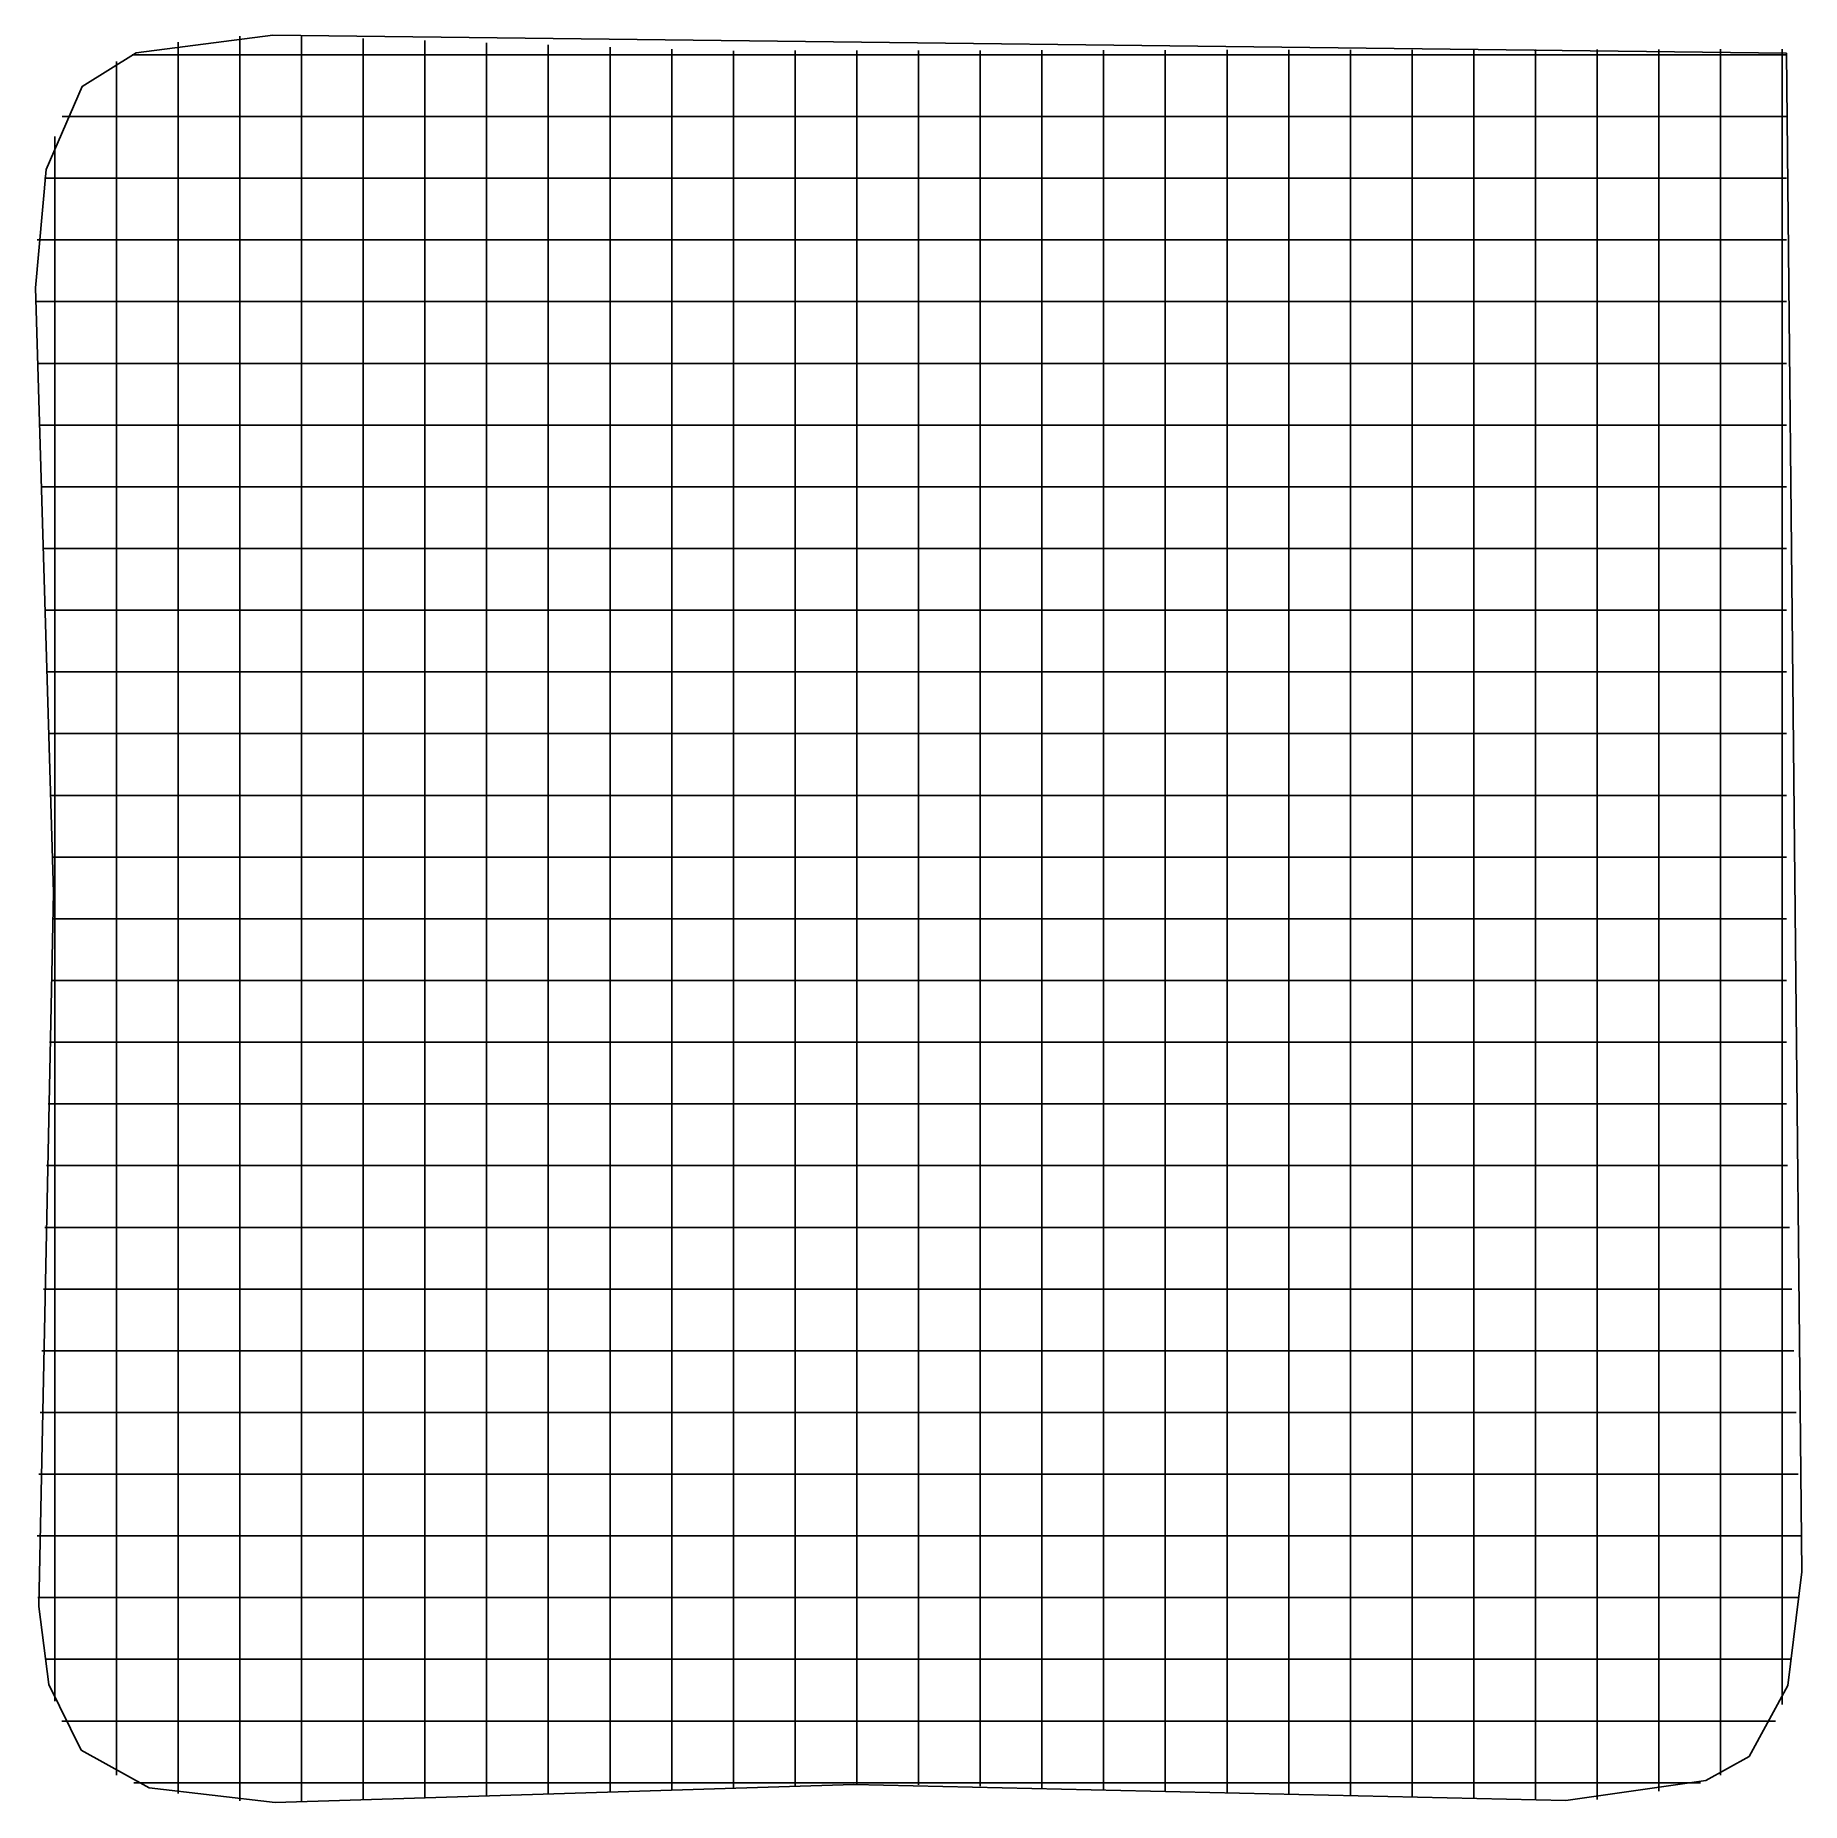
# Model space of a CAD drawing. Header units: metres. Extents: x 0.4 to 14.7, y 0.4 to 14.7.
import ezdxf

# ---------------------------------------------------------------- set-up
doc = ezdxf.new("R2010")
doc.units = ezdxf.units.M

msp = doc.modelspace()

# ---------------------------------------------------------------- linework, layer by layer
for p, q in [((1.593, 14.591), (1.593, 14.695)), ((2.093, 14.743), (2.093, 14.744)), ((2.093, 14.639), (2.093, 14.743)), ((2.093, 13.725), (2.093, 14.639)), ((2.593, 14.638), (2.593, 14.742)), ((2.593, 13.718), (2.593, 14.638)), ((3.093, 14.62), (3.093, 14.724)), ((3.093, 13.723), (3.093, 14.62)), ((3.593, 14.603), (3.593, 14.707)), ((4.093, 14.586), (4.093, 14.69)), ((4.593, 14.568), (4.593, 14.672)), ((5.093, 14.551), (5.093, 14.655)), ((5.593, 14.533), (5.593, 14.637)), ((6.093, 14.521), (6.093, 14.625)), ((6.593, 14.522), (6.593, 14.626)), ((7.093, 14.523), (7.093, 14.627)), ((7.593, 14.524), (7.593, 14.628)), ((8.093, 14.524), (8.093, 14.628)), ((8.593, 14.525), (8.593, 14.629)), ((9.093, 14.526), (9.093, 14.63)), ((9.593, 14.526), (9.593, 14.63)), ((10.093, 14.527), (10.093, 14.631)), ((10.593, 14.528), (10.593, 14.632)), ((11.093, 14.529), (11.093, 14.633)), ((11.593, 14.529), (11.593, 14.633)), ((12.093, 14.53), (12.093, 14.634)), ((12.593, 14.531), (12.593, 14.635)), ((13.093, 14.532), (13.093, 14.636)), ((13.593, 14.532), (13.593, 14.636)), ((14.093, 14.533), (14.093, 14.637)), ((14.593, 14.534), (14.593, 14.638)), ((1.093, 14.433), (1.093, 14.537)), ((1.221, 14.592), (1.325, 14.592)), ((1.221, 14.592), (1.325, 14.592)), ((1.325, 14.592), (1.655, 14.592)), ((1.593, 13.746), (1.593, 14.591)), ((1.655, 14.592), (1.852, 14.592)), ((1.852, 14.592), (2.369, 14.592)), ((2.369, 14.592), (3.352, 14.592)), ((3.352, 14.592), (3.455, 14.592)), ((3.455, 14.592), (3.652, 14.592)), ((3.593, 13.727), (3.593, 14.603)), ((3.652, 14.592), (4.169, 14.592)), ((4.093, 13.731), (4.093, 14.586)), ((4.169, 14.592), (5.152, 14.592)), ((4.593, 13.735), (4.593, 14.568)), ((5.093, 13.74), (5.093, 14.551)), ((5.152, 14.592), (5.255, 14.592)), ((5.255, 14.592), (5.452, 14.592)), ((5.452, 14.592), (5.744, 14.592)), ((5.593, 13.744), (5.593, 14.533)), ((5.744, 14.592), (5.848, 14.592)), ((5.848, 14.592), (6.83, 14.592)), ((6.093, 13.751), (6.093, 14.521)), ((6.593, 13.761), (6.593, 14.522)), ((6.83, 14.592), (7.348, 14.592)), ((7.093, 13.772), (7.093, 14.523)), ((7.348, 14.592), (7.544, 14.592)), ((7.544, 14.592), (7.648, 14.592)), ((7.593, 13.769), (7.593, 14.524)), ((7.648, 14.592), (8.63, 14.592)), ((8.093, 13.762), (8.093, 14.524)), ((8.593, 13.754), (8.593, 14.525)), ((8.63, 14.592), (9.148, 14.592)), ((9.093, 13.747), (9.093, 14.526)), ((9.148, 14.592), (9.344, 14.592)), ((9.344, 14.592), (9.448, 14.592)), ((9.448, 14.592), (10.43, 14.592)), ((9.593, 13.739), (9.593, 14.526)), ((10.093, 13.731), (10.093, 14.527)), ((10.43, 14.592), (10.948, 14.592)), ((10.593, 13.724), (10.593, 14.528)), ((10.948, 14.592), (11.144, 14.592)), ((11.093, 13.716), (11.093, 14.529)), ((11.144, 14.592), (11.248, 14.592)), ((11.248, 14.592), (12.23, 14.592)), ((11.593, 13.708), (11.593, 14.529)), ((12.093, 13.701), (12.093, 14.53)), ((12.23, 14.592), (12.748, 14.592)), ((12.593, 13.693), (12.593, 14.531)), ((12.748, 14.592), (12.944, 14.592)), ((12.944, 14.592), (13.048, 14.592)), ((13.048, 14.592), (14.03, 14.592)), ((13.093, 13.694), (13.093, 14.532)), ((13.593, 13.738), (13.593, 14.532)), ((14.03, 14.592), (14.43, 14.592)), ((14.093, 13.824), (14.093, 14.533)), ((14.43, 14.592), (14.626, 14.592)), ((14.593, 14.199), (14.593, 14.534)), ((1.093, 13.789), (1.093, 14.433)), ((14.593, 14.003), (14.593, 14.199)), ((0.654, 14.092), (0.758, 14.092)), ((0.654, 14.092), (0.758, 14.092)), ((0.758, 14.092), (1.46, 14.092)), ((1.46, 14.092), (1.977, 14.092)), ((1.977, 14.092), (2.174, 14.092)), ((2.174, 14.092), (2.277, 14.092)), ((2.277, 14.092), (3.26, 14.092)), ((3.26, 14.092), (3.777, 14.092)), ((3.777, 14.092), (3.974, 14.092)), ((3.974, 14.092), (4.077, 14.092)), ((4.077, 14.092), (5.06, 14.092)), ((5.06, 14.092), (5.577, 14.092)), ((5.577, 14.092), (5.774, 14.092)), ((5.774, 14.092), (5.877, 14.092)), ((5.877, 14.092), (6.86, 14.092)), ((6.86, 14.092), (7.377, 14.092)), ((7.377, 14.092), (7.574, 14.092)), ((7.574, 14.092), (7.677, 14.092)), ((7.677, 14.092), (8.66, 14.092)), ((8.66, 14.092), (9.177, 14.092)), ((9.177, 14.092), (9.374, 14.092)), ((9.374, 14.092), (9.477, 14.092)), ((9.477, 14.092), (10.46, 14.092)), ((10.46, 14.092), (10.977, 14.092)), ((10.977, 14.092), (11.174, 14.092)), ((11.174, 14.092), (11.277, 14.092)), ((11.277, 14.092), (12.26, 14.092)), ((12.26, 14.092), (12.777, 14.092)), ((12.777, 14.092), (12.974, 14.092)), ((12.974, 14.092), (13.077, 14.092)), ((13.077, 14.092), (14.06, 14.092)), ((14.06, 14.092), (14.43, 14.092)), ((14.43, 14.092), (14.626, 14.092)), ((0.593, 13.88), (0.593, 13.929)), ((14.593, 13.486), (14.593, 14.003)), ((0.593, 13.776), (0.593, 13.88)), ((0.593, 12.794), (0.593, 13.776)), ((1.093, 13.272), (1.093, 13.789)), ((6.093, 13.233), (6.093, 13.751)), ((6.593, 13.243), (6.593, 13.761)), ((7.093, 13.254), (7.093, 13.772)), ((7.593, 13.251), (7.593, 13.769)), ((8.093, 13.244), (8.093, 13.762)), ((8.593, 13.236), (8.593, 13.754)), ((9.093, 13.229), (9.093, 13.747)), ((14.093, 13.307), (14.093, 13.824)), ((1.593, 13.228), (1.593, 13.746)), ((2.093, 13.207), (2.093, 13.725)), ((2.593, 13.2), (2.593, 13.718)), ((3.093, 13.205), (3.093, 13.723)), ((3.593, 13.21), (3.593, 13.727)), ((4.093, 13.213), (4.093, 13.731)), ((4.593, 13.218), (4.593, 13.735)), ((5.093, 13.222), (5.093, 13.74)), ((5.593, 13.227), (5.593, 13.744)), ((9.593, 13.221), (9.593, 13.739)), ((10.093, 13.213), (10.093, 13.731)), ((10.593, 13.206), (10.593, 13.724)), ((11.093, 13.198), (11.093, 13.716)), ((11.593, 13.191), (11.593, 13.708)), ((12.093, 13.183), (12.093, 13.701)), ((12.593, 13.176), (12.593, 13.693)), ((13.093, 13.176), (13.093, 13.694)), ((13.593, 13.22), (13.593, 13.738)), ((0.511, 13.592), (0.615, 13.592)), ((0.511, 13.592), (0.615, 13.592)), ((0.615, 13.592), (1.41, 13.592)), ((1.41, 13.592), (1.928, 13.592)), ((1.928, 13.592), (2.124, 13.592)), ((2.124, 13.592), (2.228, 13.592)), ((2.228, 13.592), (3.21, 13.592)), ((3.21, 13.592), (3.728, 13.592)), ((3.728, 13.592), (3.924, 13.592)), ((3.924, 13.592), (4.028, 13.592)), ((4.028, 13.592), (5.01, 13.592)), ((5.01, 13.592), (5.528, 13.592)), ((5.528, 13.592), (5.724, 13.592)), ((5.724, 13.592), (5.828, 13.592)), ((5.828, 13.592), (6.81, 13.592)), ((6.81, 13.592), (7.328, 13.592)), ((7.328, 13.592), (7.524, 13.592)), ((7.524, 13.592), (7.628, 13.592)), ((7.628, 13.592), (8.61, 13.592)), ((8.61, 13.592), (9.128, 13.592)), ((9.128, 13.592), (9.324, 13.592)), ((9.324, 13.592), (9.428, 13.592)), ((9.428, 13.592), (10.41, 13.592)), ((10.41, 13.592), (10.928, 13.592)), ((10.928, 13.592), (11.124, 13.592)), ((11.124, 13.592), (11.228, 13.592)), ((11.228, 13.592), (12.21, 13.592)), ((12.21, 13.592), (12.728, 13.592)), ((12.728, 13.592), (12.924, 13.592)), ((12.924, 13.592), (13.028, 13.592)), ((13.028, 13.592), (14.01, 13.592)), ((14.01, 13.592), (14.43, 13.592)), ((14.43, 13.592), (14.626, 13.592)), ((14.593, 12.503), (14.593, 13.486)), ((1.093, 13.075), (1.093, 13.272)), ((1.593, 13.032), (1.593, 13.228)), ((2.093, 13.011), (2.093, 13.207)), ((2.593, 13.004), (2.593, 13.2)), ((3.093, 13.008), (3.093, 13.205)), ((3.593, 13.013), (3.593, 13.21)), ((4.093, 13.017), (4.093, 13.213)), ((4.593, 13.021), (4.593, 13.218)), ((5.093, 13.026), (5.093, 13.222)), ((5.593, 13.03), (5.593, 13.227)), ((6.093, 13.037), (6.093, 13.233)), ((6.593, 13.047), (6.593, 13.243)), ((7.093, 13.058), (7.093, 13.254)), ((7.593, 13.055), (7.593, 13.251)), ((8.093, 13.047), (8.093, 13.244)), ((8.593, 13.04), (8.593, 13.236)), ((9.093, 13.032), (9.093, 13.229)), ((9.593, 13.024), (9.593, 13.221)), ((10.093, 13.017), (10.093, 13.213)), ((10.593, 13.009), (10.593, 13.206)), ((11.093, 13.002), (11.093, 13.198)), ((11.593, 12.994), (11.593, 13.191)), ((12.093, 12.987), (12.093, 13.183)), ((12.593, 12.979), (12.593, 13.176)), ((13.093, 12.979), (13.093, 13.176)), ((13.593, 13.024), (13.593, 13.22)), ((14.093, 13.11), (14.093, 13.307)), ((0.451, 13.092), (0.555, 13.092)), ((0.451, 13.092), (0.555, 13.092)), ((0.555, 13.092), (1.389, 13.092)), ((1.093, 12.972), (1.093, 13.075)), ((1.389, 13.092), (1.907, 13.092)), ((1.593, 12.928), (1.593, 13.032)), ((1.907, 13.092), (2.104, 13.092)), ((2.104, 13.092), (2.207, 13.092)), ((2.207, 13.092), (3.189, 13.092)), ((3.189, 13.092), (3.707, 13.092)), ((3.707, 13.092), (3.904, 13.092)), ((3.904, 13.092), (4.007, 13.092)), ((4.007, 13.092), (4.989, 13.092)), ((4.989, 13.092), (5.507, 13.092)), ((5.507, 13.092), (5.704, 13.092)), ((5.593, 12.927), (5.593, 13.03)), ((5.704, 13.092), (5.807, 13.092)), ((5.807, 13.092), (6.789, 13.092)), ((6.093, 12.933), (6.093, 13.037)), ((6.593, 12.944), (6.593, 13.047)), ((6.789, 13.092), (7.307, 13.092)), ((7.093, 12.954), (7.093, 13.058)), ((7.307, 13.092), (7.504, 13.092)), ((7.504, 13.092), (7.607, 13.092)), ((7.593, 12.952), (7.593, 13.055)), ((7.607, 13.092), (8.589, 13.092)), ((8.093, 12.944), (8.093, 13.047)), ((8.589, 13.092), (9.107, 13.092)), ((8.593, 12.936), (8.593, 13.04)), ((9.093, 12.929), (9.093, 13.032)), ((9.107, 13.092), (9.304, 13.092)), ((9.304, 13.092), (9.407, 13.092)), ((9.407, 13.092), (10.389, 13.092)), ((10.389, 13.092), (10.907, 13.092)), ((10.907, 13.092), (11.104, 13.092)), ((11.104, 13.092), (11.207, 13.092)), ((11.207, 13.092), (12.189, 13.092)), ((12.189, 13.092), (12.707, 13.092)), ((12.707, 13.092), (12.904, 13.092)), ((12.904, 13.092), (13.007, 13.092)), ((13.007, 13.092), (13.989, 13.092)), ((13.989, 13.092), (14.43, 13.092)), ((14.093, 13.007), (14.093, 13.11)), ((14.43, 13.092), (14.626, 13.092)), ((1.093, 11.989), (1.093, 12.972)), ((1.593, 11.946), (1.593, 12.928)), ((2.093, 12.908), (2.093, 13.011)), ((2.093, 11.925), (2.093, 12.908)), ((2.593, 12.901), (2.593, 13.004)), ((2.593, 11.918), (2.593, 12.901)), ((3.093, 12.905), (3.093, 13.008)), ((3.093, 11.923), (3.093, 12.905)), ((3.593, 12.91), (3.593, 13.013)), ((3.593, 11.927), (3.593, 12.91)), ((4.093, 12.914), (4.093, 13.017)), ((4.093, 11.931), (4.093, 12.914)), ((4.593, 12.918), (4.593, 13.021)), ((4.593, 11.935), (4.593, 12.918)), ((5.093, 12.922), (5.093, 13.026)), ((5.093, 11.94), (5.093, 12.922)), ((5.593, 11.944), (5.593, 12.927)), ((6.093, 11.951), (6.093, 12.933)), ((6.593, 11.961), (6.593, 12.944)), ((7.093, 11.972), (7.093, 12.954)), ((7.593, 11.969), (7.593, 12.952)), ((8.093, 11.962), (8.093, 12.944)), ((8.593, 11.954), (8.593, 12.936)), ((9.093, 11.947), (9.093, 12.929)), ((9.593, 12.921), (9.593, 13.024)), ((9.593, 11.939), (9.593, 12.921)), ((10.093, 12.913), (10.093, 13.017)), ((10.093, 11.931), (10.093, 12.913)), ((10.593, 12.906), (10.593, 13.009)), ((10.593, 11.924), (10.593, 12.906)), ((11.093, 12.898), (11.093, 13.002)), ((11.093, 11.916), (11.093, 12.898)), ((11.593, 12.891), (11.593, 12.994)), ((11.593, 11.908), (11.593, 12.891)), ((12.093, 12.883), (12.093, 12.987)), ((12.593, 12.876), (12.593, 12.979)), ((13.093, 12.876), (13.093, 12.979)), ((13.593, 12.92), (13.593, 13.024)), ((13.593, 11.938), (13.593, 12.92)), ((14.093, 12.024), (14.093, 13.007)), ((0.593, 12.276), (0.593, 12.794)), ((12.093, 11.901), (12.093, 12.883)), ((12.593, 11.893), (12.593, 12.876)), ((13.093, 11.894), (13.093, 12.876)), ((0.438, 12.592), (0.542, 12.592)), ((0.438, 12.592), (0.542, 12.592)), ((0.542, 12.592), (1.385, 12.592)), ((1.385, 12.592), (1.903, 12.592)), ((1.903, 12.592), (2.099, 12.592)), ((2.099, 12.592), (2.203, 12.592)), ((2.203, 12.592), (3.185, 12.592)), ((3.185, 12.592), (3.703, 12.592)), ((3.703, 12.592), (3.899, 12.592)), ((3.899, 12.592), (4.003, 12.592)), ((4.003, 12.592), (4.985, 12.592)), ((4.985, 12.592), (5.503, 12.592)), ((5.503, 12.592), (5.699, 12.592)), ((5.699, 12.592), (5.803, 12.592)), ((5.803, 12.592), (6.785, 12.592)), ((6.785, 12.592), (7.303, 12.592)), ((7.303, 12.592), (7.499, 12.592)), ((7.499, 12.592), (7.603, 12.592)), ((7.603, 12.592), (8.585, 12.592)), ((8.585, 12.592), (9.103, 12.592)), ((9.103, 12.592), (9.299, 12.592)), ((9.299, 12.592), (9.403, 12.592)), ((9.403, 12.592), (10.385, 12.592)), ((10.385, 12.592), (10.903, 12.592)), ((10.903, 12.592), (11.099, 12.592)), ((11.099, 12.592), (11.203, 12.592)), ((11.203, 12.592), (12.185, 12.592)), ((12.185, 12.592), (12.703, 12.592)), ((12.703, 12.592), (12.899, 12.592)), ((12.899, 12.592), (13.003, 12.592)), ((13.003, 12.592), (13.985, 12.592)), ((13.985, 12.592), (14.43, 12.592)), ((14.43, 12.592), (14.626, 12.592)), ((14.593, 12.399), (14.593, 12.503)), ((14.593, 12.203), (14.593, 12.399)), ((0.593, 12.08), (0.593, 12.276)), ((14.593, 11.686), (14.593, 12.203)), ((0.453, 12.092), (0.557, 12.092)), ((0.453, 12.092), (0.557, 12.092)), ((0.557, 12.092), (1.39, 12.092)), ((0.593, 11.976), (0.593, 12.08)), ((1.39, 12.092), (1.908, 12.092)), ((1.908, 12.092), (2.104, 12.092)), ((2.104, 12.092), (2.208, 12.092)), ((2.208, 12.092), (3.19, 12.092)), ((3.19, 12.092), (3.708, 12.092)), ((3.708, 12.092), (3.904, 12.092)), ((3.904, 12.092), (4.008, 12.092)), ((4.008, 12.092), (4.99, 12.092)), ((4.99, 12.092), (5.508, 12.092)), ((5.508, 12.092), (5.704, 12.092)), ((5.704, 12.092), (5.808, 12.092)), ((5.808, 12.092), (6.79, 12.092)), ((6.79, 12.092), (7.308, 12.092)), ((7.308, 12.092), (7.504, 12.092)), ((7.504, 12.092), (7.608, 12.092)), ((7.608, 12.092), (8.59, 12.092)), ((8.59, 12.092), (9.108, 12.092)), ((9.108, 12.092), (9.304, 12.092)), ((9.304, 12.092), (9.408, 12.092)), ((9.408, 12.092), (10.39, 12.092)), ((10.39, 12.092), (10.908, 12.092)), ((10.908, 12.092), (11.104, 12.092)), ((11.104, 12.092), (11.208, 12.092)), ((11.208, 12.092), (12.19, 12.092)), ((12.19, 12.092), (12.708, 12.092)), ((12.708, 12.092), (12.904, 12.092)), ((12.904, 12.092), (13.008, 12.092)), ((13.008, 12.092), (13.99, 12.092)), ((13.99, 12.092), (14.43, 12.092)), ((14.43, 12.092), (14.626, 12.092)), ((0.593, 10.994), (0.593, 11.976)), ((1.093, 11.472), (1.093, 11.989)), ((1.593, 11.428), (1.593, 11.946)), ((2.093, 11.407), (2.093, 11.925)), ((2.593, 11.4), (2.593, 11.918)), ((3.093, 11.405), (3.093, 11.923)), ((3.593, 11.41), (3.593, 11.927)), ((4.093, 11.413), (4.093, 11.931)), ((4.593, 11.418), (4.593, 11.935)), ((5.093, 11.422), (5.093, 11.94)), ((5.593, 11.427), (5.593, 11.944)), ((6.093, 11.433), (6.093, 11.951)), ((6.593, 11.443), (6.593, 11.961)), ((7.093, 11.454), (7.093, 11.972)), ((7.593, 11.451), (7.593, 11.969)), ((8.093, 11.444), (8.093, 11.962)), ((8.593, 11.436), (8.593, 11.954)), ((9.093, 11.429), (9.093, 11.947)), ((9.593, 11.421), (9.593, 11.939)), ((10.093, 11.413), (10.093, 11.931)), ((10.593, 11.406), (10.593, 11.924)), ((11.093, 11.398), (11.093, 11.916)), ((11.593, 11.391), (11.593, 11.908)), ((12.093, 11.383), (12.093, 11.901)), ((12.593, 11.376), (12.593, 11.893)), ((13.093, 11.376), (13.093, 11.894)), ((13.593, 11.42), (13.593, 11.938)), ((14.093, 11.507), (14.093, 12.024)), ((14.593, 10.703), (14.593, 11.686)), ((0.468, 11.592), (0.572, 11.592)), ((0.468, 11.592), (0.572, 11.592)), ((0.572, 11.592), (1.395, 11.592)), ((1.093, 11.275), (1.093, 11.472)), ((1.395, 11.592), (1.913, 11.592)), ((1.913, 11.592), (2.11, 11.592)), ((2.11, 11.592), (2.213, 11.592)), ((2.213, 11.592), (3.195, 11.592)), ((3.195, 11.592), (3.713, 11.592)), ((3.713, 11.592), (3.91, 11.592)), ((3.91, 11.592), (4.013, 11.592)), ((4.013, 11.592), (4.995, 11.592)), ((4.995, 11.592), (5.513, 11.592)), ((5.513, 11.592), (5.71, 11.592)), ((5.71, 11.592), (5.813, 11.592)), ((5.813, 11.592), (6.795, 11.592)), ((6.795, 11.592), (7.313, 11.592)), ((7.313, 11.592), (7.51, 11.592)), ((7.51, 11.592), (7.613, 11.592)), ((7.613, 11.592), (8.595, 11.592)), ((8.595, 11.592), (9.113, 11.592)), ((9.113, 11.592), (9.31, 11.592)), ((9.31, 11.592), (9.413, 11.592)), ((9.413, 11.592), (10.395, 11.592)), ((10.395, 11.592), (10.913, 11.592)), ((10.913, 11.592), (11.11, 11.592)), ((11.11, 11.592), (11.213, 11.592)), ((11.213, 11.592), (12.195, 11.592)), ((12.195, 11.592), (12.713, 11.592)), ((12.713, 11.592), (12.91, 11.592)), ((12.91, 11.592), (13.013, 11.592)), ((13.013, 11.592), (13.995, 11.592)), ((13.995, 11.592), (14.43, 11.592)), ((14.093, 11.31), (14.093, 11.507)), ((14.43, 11.592), (14.626, 11.592)), ((1.593, 11.232), (1.593, 11.428)), ((2.093, 11.211), (2.093, 11.407)), ((2.593, 11.204), (2.593, 11.4)), ((3.093, 11.208), (3.093, 11.405)), ((3.593, 11.213), (3.593, 11.41)), ((4.093, 11.217), (4.093, 11.413)), ((4.593, 11.221), (4.593, 11.418)), ((5.093, 11.226), (5.093, 11.422)), ((5.593, 11.23), (5.593, 11.427)), ((6.093, 11.237), (6.093, 11.433)), ((6.593, 11.247), (6.593, 11.443)), ((7.093, 11.258), (7.093, 11.454)), ((7.593, 11.255), (7.593, 11.451)), ((8.093, 11.247), (8.093, 11.444)), ((8.593, 11.24), (8.593, 11.436)), ((9.093, 11.232), (9.093, 11.429)), ((9.593, 11.224), (9.593, 11.421)), ((10.093, 11.217), (10.093, 11.413)), ((10.593, 11.209), (10.593, 11.406)), ((11.093, 11.202), (11.093, 11.398)), ((11.593, 11.194), (11.593, 11.391)), ((12.093, 11.187), (12.093, 11.383)), ((12.593, 11.179), (12.593, 11.376)), ((13.093, 11.179), (13.093, 11.376)), ((13.593, 11.224), (13.593, 11.42)), ((1.093, 11.172), (1.093, 11.275)), ((1.093, 10.189), (1.093, 11.172)), ((1.593, 11.128), (1.593, 11.232)), ((2.093, 11.108), (2.093, 11.211)), ((2.593, 11.101), (2.593, 11.204)), ((3.093, 11.105), (3.093, 11.208)), ((3.593, 11.11), (3.593, 11.213)), ((4.093, 11.114), (4.093, 11.217)), ((4.593, 11.118), (4.593, 11.221)), ((5.093, 11.122), (5.093, 11.226)), ((5.593, 11.127), (5.593, 11.23)), ((6.093, 11.133), (6.093, 11.237)), ((6.593, 11.144), (6.593, 11.247)), ((7.093, 11.154), (7.093, 11.258)), ((7.593, 11.152), (7.593, 11.255)), ((8.093, 11.144), (8.093, 11.247)), ((8.593, 11.136), (8.593, 11.24)), ((9.093, 11.129), (9.093, 11.232)), ((9.593, 11.121), (9.593, 11.224)), ((10.093, 11.113), (10.093, 11.217)), ((10.593, 11.106), (10.593, 11.209)), ((11.093, 11.098), (11.093, 11.202)), ((11.593, 11.091), (11.593, 11.194)), ((12.093, 11.083), (12.093, 11.187)), ((12.593, 11.076), (12.593, 11.179)), ((13.093, 11.076), (13.093, 11.179)), ((13.593, 11.12), (13.593, 11.224)), ((14.093, 11.207), (14.093, 11.31)), ((14.093, 10.224), (14.093, 11.207)), ((0.484, 11.092), (0.588, 11.092)), ((0.484, 11.092), (0.588, 11.092)), ((0.588, 11.092), (1.401, 11.092)), ((1.401, 11.092), (1.919, 11.092)), ((1.593, 10.146), (1.593, 11.128)), ((1.919, 11.092), (2.115, 11.092)), ((2.093, 10.125), (2.093, 11.108)), ((2.115, 11.092), (2.219, 11.092)), ((2.219, 11.092), (3.201, 11.092)), ((2.593, 10.118), (2.593, 11.101)), ((3.093, 10.123), (3.093, 11.105)), ((3.201, 11.092), (3.719, 11.092)), ((3.593, 10.127), (3.593, 11.11)), ((3.719, 11.092), (3.915, 11.092)), ((3.915, 11.092), (4.019, 11.092)), ((4.019, 11.092), (5.001, 11.092)), ((4.093, 10.131), (4.093, 11.114)), ((4.593, 10.135), (4.593, 11.118)), ((5.001, 11.092), (5.519, 11.092)), ((5.093, 10.14), (5.093, 11.122)), ((5.519, 11.092), (5.715, 11.092)), ((5.593, 10.144), (5.593, 11.127)), ((5.715, 11.092), (5.819, 11.092)), ((5.819, 11.092), (6.801, 11.092)), ((6.093, 10.151), (6.093, 11.133)), ((6.593, 10.161), (6.593, 11.144)), ((6.801, 11.092), (7.319, 11.092)), ((7.093, 10.172), (7.093, 11.154)), ((7.319, 11.092), (7.515, 11.092)), ((7.515, 11.092), (7.619, 11.092)), ((7.593, 10.169), (7.593, 11.152)), ((7.619, 11.092), (8.601, 11.092)), ((8.093, 10.162), (8.093, 11.144)), ((8.593, 10.154), (8.593, 11.136)), ((8.601, 11.092), (9.119, 11.092)), ((9.093, 10.147), (9.093, 11.129)), ((9.119, 11.092), (9.315, 11.092)), ((9.315, 11.092), (9.419, 11.092)), ((9.419, 11.092), (10.401, 11.092)), ((9.593, 10.139), (9.593, 11.121)), ((10.093, 10.131), (10.093, 11.113)), ((10.401, 11.092), (10.919, 11.092)), ((10.593, 10.124), (10.593, 11.106)), ((10.919, 11.092), (11.115, 11.092)), ((11.093, 10.116), (11.093, 11.098)), ((11.115, 11.092), (11.219, 11.092)), ((11.219, 11.092), (12.201, 11.092)), ((11.593, 10.108), (11.593, 11.091)), ((12.093, 10.101), (12.093, 11.083)), ((12.201, 11.092), (12.719, 11.092)), ((12.593, 10.093), (12.593, 11.076)), ((12.719, 11.092), (12.915, 11.092)), ((12.915, 11.092), (13.019, 11.092)), ((13.019, 11.092), (14.001, 11.092)), ((13.093, 10.094), (13.093, 11.076)), ((13.593, 10.138), (13.593, 11.12)), ((14.001, 11.092), (14.43, 11.092)), ((14.43, 11.092), (14.626, 11.092)), ((0.593, 10.476), (0.593, 10.994)), ((14.593, 10.599), (14.593, 10.703)), ((14.593, 10.403), (14.593, 10.599)), ((0.499, 10.592), (0.603, 10.592)), ((0.499, 10.592), (0.603, 10.592)), ((0.593, 10.28), (0.593, 10.476)), ((0.603, 10.592), (1.406, 10.592)), ((1.406, 10.592), (1.924, 10.592)), ((1.924, 10.592), (2.12, 10.592)), ((2.12, 10.592), (2.224, 10.592)), ((2.224, 10.592), (3.206, 10.592)), ((3.206, 10.592), (3.724, 10.592)), ((3.724, 10.592), (3.92, 10.592)), ((3.92, 10.592), (4.024, 10.592)), ((4.024, 10.592), (5.006, 10.592)), ((5.006, 10.592), (5.524, 10.592)), ((5.524, 10.592), (5.72, 10.592)), ((5.72, 10.592), (5.824, 10.592)), ((5.824, 10.592), (6.806, 10.592)), ((6.806, 10.592), (7.324, 10.592)), ((7.324, 10.592), (7.52, 10.592)), ((7.52, 10.592), (7.624, 10.592)), ((7.624, 10.592), (8.606, 10.592)), ((8.606, 10.592), (9.124, 10.592)), ((9.124, 10.592), (9.32, 10.592)), ((9.32, 10.592), (9.424, 10.592)), ((9.424, 10.592), (10.406, 10.592)), ((10.406, 10.592), (10.924, 10.592)), ((10.924, 10.592), (11.12, 10.592)), ((11.12, 10.592), (11.224, 10.592)), ((11.224, 10.592), (12.206, 10.592)), ((12.206, 10.592), (12.724, 10.592)), ((12.724, 10.592), (12.92, 10.592)), ((12.92, 10.592), (13.024, 10.592)), ((13.024, 10.592), (14.006, 10.592)), ((14.006, 10.592), (14.43, 10.592)), ((14.43, 10.592), (14.626, 10.592)), ((14.593, 9.886), (14.593, 10.403)), ((0.593, 10.176), (0.593, 10.28)), ((0.593, 9.194), (0.593, 10.176)), ((1.093, 9.672), (1.093, 10.189)), ((7.093, 9.654), (7.093, 10.172)), ((7.593, 9.651), (7.593, 10.169)), ((14.093, 9.707), (14.093, 10.224)), ((0.514, 10.092), (0.618, 10.092)), ((0.514, 10.092), (0.618, 10.092)), ((0.618, 10.092), (1.411, 10.092)), ((1.411, 10.092), (1.929, 10.092)), ((1.593, 9.628), (1.593, 10.146)), ((1.929, 10.092), (2.125, 10.092)), ((2.093, 9.607), (2.093, 10.125)), ((2.125, 10.092), (2.229, 10.092)), ((2.229, 10.092), (3.211, 10.092)), ((2.593, 9.6), (2.593, 10.118)), ((3.093, 9.605), (3.093, 10.123)), ((3.211, 10.092), (3.729, 10.092)), ((3.593, 9.61), (3.593, 10.127)), ((3.729, 10.092), (3.925, 10.092)), ((3.925, 10.092), (4.029, 10.092)), ((4.029, 10.092), (5.011, 10.092)), ((4.093, 9.613), (4.093, 10.131)), ((4.593, 9.618), (4.593, 10.135)), ((5.011, 10.092), (5.529, 10.092)), ((5.093, 9.622), (5.093, 10.14)), ((5.529, 10.092), (5.725, 10.092)), ((5.593, 9.627), (5.593, 10.144)), ((5.725, 10.092), (5.829, 10.092)), ((5.829, 10.092), (6.811, 10.092)), ((6.093, 9.633), (6.093, 10.151)), ((6.593, 9.643), (6.593, 10.161)), ((6.811, 10.092), (7.329, 10.092)), ((7.329, 10.092), (7.525, 10.092)), ((7.525, 10.092), (7.629, 10.092)), ((7.629, 10.092), (8.611, 10.092)), ((8.093, 9.644), (8.093, 10.162)), ((8.593, 9.636), (8.593, 10.154)), ((8.611, 10.092), (9.129, 10.092)), ((9.093, 9.629), (9.093, 10.147)), ((9.129, 10.092), (9.325, 10.092)), ((9.325, 10.092), (9.429, 10.092)), ((9.429, 10.092), (10.411, 10.092)), ((9.593, 9.621), (9.593, 10.139)), ((10.093, 9.613), (10.093, 10.131)), ((10.411, 10.092), (10.929, 10.092)), ((10.593, 9.606), (10.593, 10.124)), ((10.929, 10.092), (11.125, 10.092)), ((11.093, 9.598), (11.093, 10.116)), ((11.125, 10.092), (11.229, 10.092)), ((11.229, 10.092), (12.211, 10.092)), ((11.593, 9.591), (11.593, 10.108)), ((12.093, 9.583), (12.093, 10.101)), ((12.211, 10.092), (12.729, 10.092)), ((12.593, 9.576), (12.593, 10.093)), ((12.729, 10.092), (12.925, 10.092)), ((12.925, 10.092), (13.029, 10.092)), ((13.029, 10.092), (14.011, 10.092)), ((13.093, 9.576), (13.093, 10.094)), ((13.593, 9.62), (13.593, 10.138)), ((14.011, 10.092), (14.43, 10.092)), ((14.43, 10.092), (14.626, 10.092)), ((14.593, 8.903), (14.593, 9.886)), ((1.093, 9.475), (1.093, 9.672)), ((1.593, 9.432), (1.593, 9.628)), ((2.093, 9.411), (2.093, 9.607)), ((2.593, 9.404), (2.593, 9.6)), ((3.093, 9.408), (3.093, 9.605)), ((3.593, 9.413), (3.593, 9.61)), ((4.093, 9.417), (4.093, 9.613)), ((4.593, 9.421), (4.593, 9.618)), ((5.093, 9.426), (5.093, 9.622)), ((5.593, 9.43), (5.593, 9.627)), ((6.093, 9.437), (6.093, 9.633)), ((6.593, 9.447), (6.593, 9.643)), ((7.093, 9.458), (7.093, 9.654)), ((7.593, 9.455), (7.593, 9.651)), ((8.093, 9.447), (8.093, 9.644)), ((8.593, 9.44), (8.593, 9.636)), ((9.093, 9.432), (9.093, 9.629)), ((9.593, 9.424), (9.593, 9.621)), ((10.093, 9.417), (10.093, 9.613)), ((10.593, 9.409), (10.593, 9.606)), ((11.093, 9.402), (11.093, 9.598)), ((13.593, 9.424), (13.593, 9.62)), ((14.093, 9.51), (14.093, 9.707)), ((0.529, 9.592), (0.633, 9.592)), ((0.529, 9.592), (0.633, 9.592)), ((0.633, 9.592), (1.416, 9.592)), ((1.093, 9.372), (1.093, 9.475)), ((1.416, 9.592), (1.934, 9.592)), ((1.934, 9.592), (2.131, 9.592)), ((2.131, 9.592), (2.234, 9.592)), ((2.234, 9.592), (3.216, 9.592)), ((3.216, 9.592), (3.734, 9.592)), ((3.734, 9.592), (3.931, 9.592)), ((3.931, 9.592), (4.034, 9.592)), ((4.034, 9.592), (5.016, 9.592)), ((5.016, 9.592), (5.534, 9.592)), ((5.534, 9.592), (5.731, 9.592)), ((5.731, 9.592), (5.834, 9.592)), ((5.834, 9.592), (6.816, 9.592)), ((6.816, 9.592), (7.334, 9.592)), ((7.093, 9.354), (7.093, 9.458)), ((7.334, 9.592), (7.531, 9.592)), ((7.531, 9.592), (7.634, 9.592)), ((7.593, 9.352), (7.593, 9.455)), ((7.634, 9.592), (8.616, 9.592)), ((8.616, 9.592), (9.134, 9.592)), ((9.134, 9.592), (9.331, 9.592)), ((9.331, 9.592), (9.434, 9.592)), ((9.434, 9.592), (10.416, 9.592)), ((10.416, 9.592), (10.934, 9.592)), ((10.934, 9.592), (11.131, 9.592)), ((11.131, 9.592), (11.234, 9.592)), ((11.234, 9.592), (12.216, 9.592)), ((11.593, 9.394), (11.593, 9.591)), ((12.093, 9.387), (12.093, 9.583)), ((12.216, 9.592), (12.734, 9.592)), ((12.593, 9.379), (12.593, 9.576)), ((12.734, 9.592), (12.931, 9.592)), ((12.931, 9.592), (13.034, 9.592)), ((13.034, 9.592), (14.016, 9.592)), ((13.093, 9.379), (13.093, 9.576)), ((14.016, 9.592), (14.43, 9.592)), ((14.093, 9.407), (14.093, 9.51)), ((14.43, 9.592), (14.626, 9.592)), ((1.093, 8.389), (1.093, 9.372)), ((1.593, 9.328), (1.593, 9.432)), ((1.593, 8.346), (1.593, 9.328)), ((2.093, 9.308), (2.093, 9.411)), ((2.093, 8.325), (2.093, 9.308)), ((2.593, 9.301), (2.593, 9.404)), ((3.093, 9.305), (3.093, 9.408)), ((3.593, 9.31), (3.593, 9.413)), ((3.593, 8.327), (3.593, 9.31)), ((4.093, 9.314), (4.093, 9.417)), ((4.093, 8.331), (4.093, 9.314)), ((4.593, 9.318), (4.593, 9.421)), ((4.593, 8.335), (4.593, 9.318)), ((5.093, 9.322), (5.093, 9.426)), ((5.093, 8.34), (5.093, 9.322)), ((5.593, 9.327), (5.593, 9.43)), ((5.593, 8.344), (5.593, 9.327)), ((6.093, 9.333), (6.093, 9.437)), ((6.093, 8.351), (6.093, 9.333)), ((6.593, 9.344), (6.593, 9.447)), ((6.593, 8.361), (6.593, 9.344)), ((7.093, 8.372), (7.093, 9.354)), ((7.593, 8.369), (7.593, 9.352)), ((8.093, 9.344), (8.093, 9.447)), ((8.093, 8.362), (8.093, 9.344)), ((8.593, 9.336), (8.593, 9.44)), ((8.593, 8.354), (8.593, 9.336)), ((9.093, 9.329), (9.093, 9.432)), ((9.093, 8.347), (9.093, 9.329)), ((9.593, 9.321), (9.593, 9.424)), ((9.593, 8.339), (9.593, 9.321)), ((10.093, 9.313), (10.093, 9.417)), ((10.093, 8.331), (10.093, 9.313)), ((10.593, 9.306), (10.593, 9.409)), ((11.093, 9.298), (11.093, 9.402)), ((11.593, 9.291), (11.593, 9.394)), ((12.093, 9.283), (12.093, 9.387)), ((12.593, 9.276), (12.593, 9.379)), ((13.093, 9.276), (13.093, 9.379)), ((13.593, 9.32), (13.593, 9.424)), ((13.593, 8.338), (13.593, 9.32)), ((14.093, 8.424), (14.093, 9.407)), ((0.593, 8.676), (0.593, 9.194)), ((2.593, 8.318), (2.593, 9.301)), ((3.093, 8.323), (3.093, 9.305)), ((10.593, 8.324), (10.593, 9.306)), ((11.093, 8.316), (11.093, 9.298)), ((11.593, 8.308), (11.593, 9.291)), ((12.093, 8.301), (12.093, 9.283)), ((12.593, 8.293), (12.593, 9.276)), ((13.093, 8.294), (13.093, 9.276)), ((0.545, 9.092), (0.649, 9.092)), ((0.545, 9.092), (0.649, 9.092)), ((0.649, 9.092), (1.422, 9.092)), ((1.422, 9.092), (1.94, 9.092)), ((1.94, 9.092), (2.136, 9.092)), ((2.136, 9.092), (2.24, 9.092)), ((2.24, 9.092), (3.222, 9.092)), ((3.222, 9.092), (3.74, 9.092)), ((3.74, 9.092), (3.936, 9.092)), ((3.936, 9.092), (4.04, 9.092)), ((4.04, 9.092), (5.022, 9.092)), ((5.022, 9.092), (5.54, 9.092)), ((5.54, 9.092), (5.736, 9.092)), ((5.736, 9.092), (5.84, 9.092)), ((5.84, 9.092), (6.822, 9.092)), ((6.822, 9.092), (7.34, 9.092)), ((7.34, 9.092), (7.536, 9.092)), ((7.536, 9.092), (7.64, 9.092)), ((7.64, 9.092), (8.622, 9.092)), ((8.622, 9.092), (9.14, 9.092)), ((9.14, 9.092), (9.336, 9.092)), ((9.336, 9.092), (9.44, 9.092)), ((9.44, 9.092), (10.422, 9.092)), ((10.422, 9.092), (10.94, 9.092)), ((10.94, 9.092), (11.136, 9.092)), ((11.136, 9.092), (11.24, 9.092)), ((11.24, 9.092), (12.222, 9.092)), ((12.222, 9.092), (12.74, 9.092)), ((12.74, 9.092), (12.936, 9.092)), ((12.936, 9.092), (13.04, 9.092)), ((13.04, 9.092), (14.022, 9.092)), ((14.022, 9.092), (14.43, 9.092)), ((14.43, 9.092), (14.626, 9.092)), ((14.593, 8.799), (14.593, 8.903)), ((14.593, 8.603), (14.593, 8.799)), ((0.56, 8.592), (0.664, 8.592)), ((0.56, 8.592), (0.664, 8.592)), ((0.593, 8.48), (0.593, 8.676)), ((0.664, 8.592), (1.427, 8.592)), ((1.427, 8.592), (1.945, 8.592)), ((1.945, 8.592), (2.141, 8.592)), ((2.141, 8.592), (2.245, 8.592)), ((2.245, 8.592), (3.227, 8.592)), ((3.227, 8.592), (3.745, 8.592)), ((3.745, 8.592), (3.941, 8.592)), ((3.941, 8.592), (4.045, 8.592)), ((4.045, 8.592), (5.027, 8.592)), ((5.027, 8.592), (5.545, 8.592)), ((5.545, 8.592), (5.741, 8.592)), ((5.741, 8.592), (5.845, 8.592)), ((5.845, 8.592), (6.827, 8.592)), ((6.827, 8.592), (7.345, 8.592)), ((7.345, 8.592), (7.541, 8.592)), ((7.541, 8.592), (7.645, 8.592)), ((7.645, 8.592), (8.627, 8.592)), ((8.627, 8.592), (9.145, 8.592)), ((9.145, 8.592), (9.341, 8.592)), ((9.341, 8.592), (9.445, 8.592)), ((9.445, 8.592), (10.427, 8.592)), ((10.427, 8.592), (10.945, 8.592)), ((10.945, 8.592), (11.141, 8.592)), ((11.141, 8.592), (11.245, 8.592)), ((11.245, 8.592), (12.227, 8.592)), ((12.227, 8.592), (12.745, 8.592)), ((12.745, 8.592), (12.941, 8.592)), ((12.941, 8.592), (13.045, 8.592)), ((13.045, 8.592), (14.027, 8.592)), ((14.027, 8.592), (14.43, 8.592)), ((14.43, 8.592), (14.626, 8.592)), ((14.593, 8.086), (14.593, 8.603)), ((0.593, 8.376), (0.593, 8.48)), ((0.593, 7.394), (0.593, 8.376)), ((1.093, 7.872), (1.093, 8.389)), ((1.593, 7.828), (1.593, 8.346)), ((2.093, 7.807), (2.093, 8.325)), ((2.593, 7.8), (2.593, 8.318)), ((3.093, 7.805), (3.093, 8.323)), ((3.593, 7.81), (3.593, 8.327)), ((4.093, 7.813), (4.093, 8.331)), ((4.593, 7.818), (4.593, 8.335)), ((5.093, 7.822), (5.093, 8.34)), ((5.593, 7.827), (5.593, 8.344)), ((6.093, 7.833), (6.093, 8.351)), ((6.593, 7.843), (6.593, 8.361)), ((7.093, 7.854), (7.093, 8.372)), ((7.593, 7.851), (7.593, 8.369)), ((8.093, 7.844), (8.093, 8.362)), ((8.593, 7.836), (8.593, 8.354)), ((9.093, 7.829), (9.093, 8.347)), ((9.593, 7.821), (9.593, 8.339)), ((10.093, 7.813), (10.093, 8.331)), ((10.593, 7.806), (10.593, 8.324)), ((11.093, 7.798), (11.093, 8.316)), ((11.593, 7.791), (11.593, 8.308)), ((13.593, 7.82), (13.593, 8.338)), ((14.093, 7.907), (14.093, 8.424)), ((12.093, 7.783), (12.093, 8.301)), ((12.593, 7.776), (12.593, 8.293)), ((13.093, 7.776), (13.093, 8.294)), ((0.575, 8.092), (0.679, 8.092)), ((0.575, 8.092), (0.679, 8.092)), ((0.679, 8.092), (1.432, 8.092)), ((1.432, 8.092), (1.95, 8.092)), ((1.95, 8.092), (2.147, 8.092)), ((2.147, 8.092), (2.25, 8.092)), ((2.25, 8.092), (3.232, 8.092)), ((3.232, 8.092), (3.75, 8.092)), ((3.75, 8.092), (3.947, 8.092)), ((3.947, 8.092), (4.05, 8.092)), ((4.05, 8.092), (5.032, 8.092)), ((5.032, 8.092), (5.55, 8.092)), ((5.55, 8.092), (5.747, 8.092)), ((5.747, 8.092), (5.85, 8.092)), ((5.85, 8.092), (6.832, 8.092)), ((6.832, 8.092), (7.35, 8.092)), ((7.35, 8.092), (7.547, 8.092)), ((7.547, 8.092), (7.65, 8.092)), ((7.65, 8.092), (8.632, 8.092)), ((8.632, 8.092), (9.15, 8.092)), ((9.15, 8.092), (9.347, 8.092)), ((9.347, 8.092), (9.45, 8.092)), ((9.45, 8.092), (10.432, 8.092)), ((10.432, 8.092), (10.95, 8.092)), ((10.95, 8.092), (11.147, 8.092)), ((11.147, 8.092), (11.25, 8.092)), ((11.25, 8.092), (12.232, 8.092)), ((12.232, 8.092), (12.75, 8.092)), ((12.75, 8.092), (12.947, 8.092)), ((12.947, 8.092), (13.05, 8.092)), ((13.05, 8.092), (14.032, 8.092)), ((14.032, 8.092), (14.43, 8.092)), ((14.43, 8.092), (14.626, 8.092)), ((14.593, 7.103), (14.593, 8.086)), ((14.093, 7.71), (14.093, 7.907)), ((1.093, 7.675), (1.093, 7.872)), ((1.593, 7.632), (1.593, 7.828)), ((2.093, 7.611), (2.093, 7.807)), ((2.593, 7.604), (2.593, 7.8)), ((3.093, 7.608), (3.093, 7.805)), ((3.593, 7.613), (3.593, 7.81)), ((4.093, 7.617), (4.093, 7.813)), ((4.593, 7.621), (4.593, 7.818)), ((5.093, 7.626), (5.093, 7.822)), ((5.593, 7.63), (5.593, 7.827)), ((6.093, 7.637), (6.093, 7.833)), ((6.593, 7.647), (6.593, 7.843)), ((7.093, 7.658), (7.093, 7.854)), ((7.593, 7.655), (7.593, 7.851)), ((8.093, 7.647), (8.093, 7.844)), ((8.593, 7.64), (8.593, 7.836)), ((9.093, 7.632), (9.093, 7.829)), ((9.593, 7.624), (9.593, 7.821)), ((10.093, 7.617), (10.093, 7.813)), ((10.593, 7.609), (10.593, 7.806)), ((11.093, 7.602), (11.093, 7.798)), ((11.593, 7.594), (11.593, 7.791)), ((12.093, 7.587), (12.093, 7.783)), ((12.593, 7.579), (12.593, 7.776)), ((13.093, 7.579), (13.093, 7.776)), ((13.593, 7.624), (13.593, 7.82)), ((0.576, 7.592), (0.68, 7.592)), ((0.576, 7.592), (0.68, 7.592)), ((0.68, 7.592), (1.433, 7.592)), ((1.093, 7.572), (1.093, 7.675)), ((1.433, 7.592), (1.951, 7.592)), ((1.593, 7.528), (1.593, 7.632)), ((1.951, 7.592), (2.147, 7.592)), ((2.093, 7.508), (2.093, 7.611)), ((2.147, 7.592), (2.25, 7.592)), ((2.25, 7.592), (3.233, 7.592)), ((2.593, 7.501), (2.593, 7.604)), ((3.093, 7.505), (3.093, 7.608)), ((3.233, 7.592), (3.751, 7.592)), ((3.593, 7.51), (3.593, 7.613)), ((3.751, 7.592), (3.947, 7.592)), ((3.947, 7.592), (4.05, 7.592)), ((4.05, 7.592), (5.033, 7.592)), ((4.093, 7.514), (4.093, 7.617)), ((4.593, 7.518), (4.593, 7.621)), ((5.033, 7.592), (5.551, 7.592)), ((5.093, 7.522), (5.093, 7.626)), ((5.551, 7.592), (5.747, 7.592)), ((5.593, 7.527), (5.593, 7.63)), ((5.747, 7.592), (5.85, 7.592)), ((5.85, 7.592), (6.833, 7.592)), ((6.093, 7.533), (6.093, 7.637)), ((6.593, 7.544), (6.593, 7.647)), ((6.833, 7.592), (7.351, 7.592)), ((7.093, 7.554), (7.093, 7.658)), ((7.351, 7.592), (7.547, 7.592)), ((7.547, 7.592), (7.65, 7.592)), ((7.593, 7.552), (7.593, 7.655)), ((7.65, 7.592), (8.633, 7.592)), ((8.093, 7.544), (8.093, 7.647)), ((8.593, 7.536), (8.593, 7.64)), ((8.633, 7.592), (9.151, 7.592)), ((9.093, 7.529), (9.093, 7.632)), ((9.151, 7.592), (9.347, 7.592)), ((9.347, 7.592), (9.45, 7.592)), ((9.45, 7.592), (10.433, 7.592)), ((9.593, 7.521), (9.593, 7.624)), ((10.093, 7.513), (10.093, 7.617)), ((10.433, 7.592), (10.951, 7.592)), ((10.593, 7.506), (10.593, 7.609)), ((10.951, 7.592), (11.147, 7.592)), ((11.093, 7.498), (11.093, 7.602)), ((11.147, 7.592), (11.25, 7.592)), ((11.25, 7.592), (12.233, 7.592)), ((11.593, 7.491), (11.593, 7.594)), ((12.233, 7.592), (12.751, 7.592)), ((12.751, 7.592), (12.947, 7.592)), ((12.947, 7.592), (13.05, 7.592)), ((13.05, 7.592), (14.033, 7.592)), ((13.593, 7.52), (13.593, 7.624)), ((14.033, 7.592), (14.43, 7.592)), ((14.093, 7.607), (14.093, 7.71)), ((14.093, 6.624), (14.093, 7.607)), ((14.43, 7.592), (14.626, 7.592)), ((1.093, 6.589), (1.093, 7.572)), ((1.593, 6.546), (1.593, 7.528)), ((2.093, 6.525), (2.093, 7.508)), ((2.593, 6.518), (2.593, 7.501)), ((3.093, 6.523), (3.093, 7.505)), ((3.593, 6.527), (3.593, 7.51)), ((4.093, 6.531), (4.093, 7.514)), ((4.593, 6.535), (4.593, 7.518)), ((5.093, 6.54), (5.093, 7.522)), ((5.593, 6.544), (5.593, 7.527)), ((6.093, 6.551), (6.093, 7.533)), ((6.593, 6.561), (6.593, 7.544)), ((7.093, 6.572), (7.093, 7.554)), ((7.593, 6.569), (7.593, 7.552)), ((8.093, 6.562), (8.093, 7.544)), ((8.593, 6.554), (8.593, 7.536)), ((9.093, 6.547), (9.093, 7.529)), ((9.593, 6.539), (9.593, 7.521)), ((10.093, 6.531), (10.093, 7.513)), ((10.593, 6.524), (10.593, 7.506)), ((11.093, 6.516), (11.093, 7.498)), ((11.593, 6.508), (11.593, 7.491)), ((12.093, 7.483), (12.093, 7.587)), ((12.093, 6.501), (12.093, 7.483)), ((12.593, 7.476), (12.593, 7.579)), ((12.593, 6.493), (12.593, 7.476)), ((13.093, 7.476), (13.093, 7.579)), ((13.093, 6.494), (13.093, 7.476)), ((13.593, 6.538), (13.593, 7.52)), ((0.593, 6.876), (0.593, 7.394)), ((0.564, 7.092), (0.668, 7.092)), ((0.564, 7.092), (0.668, 7.092)), ((0.668, 7.092), (1.428, 7.092)), ((1.428, 7.092), (1.946, 7.092)), ((1.946, 7.092), (2.143, 7.092)), ((2.143, 7.092), (2.246, 7.092)), ((2.246, 7.092), (3.228, 7.092)), ((3.228, 7.092), (3.746, 7.092)), ((3.746, 7.092), (3.943, 7.092)), ((3.943, 7.092), (4.046, 7.092)), ((4.046, 7.092), (5.028, 7.092)), ((5.028, 7.092), (5.546, 7.092)), ((5.546, 7.092), (5.743, 7.092)), ((5.743, 7.092), (5.846, 7.092)), ((5.846, 7.092), (6.828, 7.092)), ((6.828, 7.092), (7.346, 7.092)), ((7.346, 7.092), (7.543, 7.092)), ((7.543, 7.092), (7.646, 7.092)), ((7.646, 7.092), (8.628, 7.092)), ((8.628, 7.092), (9.146, 7.092)), ((9.146, 7.092), (9.343, 7.092)), ((9.343, 7.092), (9.446, 7.092)), ((9.446, 7.092), (10.428, 7.092)), ((10.428, 7.092), (10.946, 7.092)), ((10.946, 7.092), (11.143, 7.092)), ((11.143, 7.092), (11.246, 7.092)), ((11.246, 7.092), (12.228, 7.092)), ((12.228, 7.092), (12.746, 7.092)), ((12.746, 7.092), (12.943, 7.092)), ((12.943, 7.092), (13.046, 7.092)), ((13.046, 7.092), (14.028, 7.092)), ((14.028, 7.092), (14.43, 7.092)), ((14.43, 7.092), (14.626, 7.092)), ((14.593, 6.999), (14.593, 7.103)), ((0.593, 6.68), (0.593, 6.876)), ((14.593, 6.803), (14.593, 6.999)), ((14.593, 6.286), (14.593, 6.803)), ((0.551, 6.592), (0.655, 6.592)), ((0.551, 6.592), (0.655, 6.592)), ((0.593, 6.576), (0.593, 6.68)), ((0.655, 6.592), (1.424, 6.592)), ((1.093, 6.072), (1.093, 6.589)), ((1.424, 6.592), (1.942, 6.592)), ((1.942, 6.592), (2.138, 6.592)), ((2.138, 6.592), (2.242, 6.592)), ((2.242, 6.592), (3.224, 6.592)), ((3.224, 6.592), (3.742, 6.592)), ((3.742, 6.592), (3.938, 6.592)), ((3.938, 6.592), (4.042, 6.592)), ((4.042, 6.592), (5.024, 6.592)), ((5.024, 6.592), (5.542, 6.592)), ((5.542, 6.592), (5.738, 6.592)), ((5.738, 6.592), (5.842, 6.592)), ((5.842, 6.592), (6.824, 6.592)), ((6.824, 6.592), (7.342, 6.592)), ((7.342, 6.592), (7.538, 6.592)), ((7.538, 6.592), (7.642, 6.592)), ((7.642, 6.592), (8.624, 6.592)), ((8.624, 6.592), (9.142, 6.592)), ((9.142, 6.592), (9.338, 6.592)), ((9.338, 6.592), (9.442, 6.592)), ((9.442, 6.592), (10.424, 6.592)), ((10.424, 6.592), (10.942, 6.592)), ((10.942, 6.592), (11.138, 6.592)), ((11.138, 6.592), (11.242, 6.592)), ((11.242, 6.592), (12.224, 6.592)), ((12.224, 6.592), (12.742, 6.592)), ((12.742, 6.592), (12.938, 6.592)), ((12.938, 6.592), (13.042, 6.592)), ((13.042, 6.592), (14.024, 6.592)), ((14.024, 6.592), (14.43, 6.592)), ((14.093, 6.107), (14.093, 6.624)), ((14.43, 6.592), (14.626, 6.592)), ((0.593, 5.594), (0.593, 6.576)), ((1.593, 6.028), (1.593, 6.546)), ((2.093, 6.007), (2.093, 6.525)), ((2.593, 6), (2.593, 6.518)), ((3.093, 6.005), (3.093, 6.523)), ((3.593, 6.01), (3.593, 6.527)), ((4.093, 6.013), (4.093, 6.531)), ((4.593, 6.018), (4.593, 6.535)), ((5.093, 6.022), (5.093, 6.54)), ((5.593, 6.027), (5.593, 6.544)), ((6.093, 6.033), (6.093, 6.551)), ((6.593, 6.043), (6.593, 6.561)), ((7.093, 6.054), (7.093, 6.572)), ((7.593, 6.051), (7.593, 6.569)), ((8.093, 6.044), (8.093, 6.562)), ((8.593, 6.036), (8.593, 6.554)), ((9.093, 6.029), (9.093, 6.547)), ((9.593, 6.021), (9.593, 6.539)), ((10.093, 6.013), (10.093, 6.531)), ((10.593, 6.006), (10.593, 6.524)), ((11.093, 5.998), (11.093, 6.516)), ((11.593, 5.991), (11.593, 6.508)), ((12.093, 5.983), (12.093, 6.501)), ((12.593, 5.976), (12.593, 6.493)), ((13.093, 5.976), (13.093, 6.494)), ((13.593, 6.02), (13.593, 6.538)), ((14.593, 5.303), (14.593, 6.286)), ((0.539, 6.092), (0.643, 6.092)), ((0.539, 6.092), (0.643, 6.092)), ((0.643, 6.092), (1.42, 6.092)), ((1.093, 5.875), (1.093, 6.072)), ((1.42, 6.092), (1.938, 6.092)), ((1.593, 5.832), (1.593, 6.028)), ((1.938, 6.092), (2.134, 6.092)), ((2.134, 6.092), (2.238, 6.092)), ((2.238, 6.092), (3.22, 6.092)), ((3.22, 6.092), (3.738, 6.092)), ((3.738, 6.092), (3.934, 6.092)), ((3.934, 6.092), (4.038, 6.092)), ((4.038, 6.092), (5.02, 6.092)), ((4.593, 5.821), (4.593, 6.018)), ((5.02, 6.092), (5.538, 6.092)), ((5.093, 5.826), (5.093, 6.022)), ((5.538, 6.092), (5.734, 6.092)), ((5.593, 5.83), (5.593, 6.027)), ((5.734, 6.092), (5.838, 6.092)), ((5.838, 6.092), (6.82, 6.092)), ((6.093, 5.837), (6.093, 6.033)), ((6.593, 5.847), (6.593, 6.043)), ((6.82, 6.092), (7.338, 6.092)), ((7.093, 5.858), (7.093, 6.054)), ((7.338, 6.092), (7.534, 6.092)), ((7.534, 6.092), (7.638, 6.092)), ((7.593, 5.855), (7.593, 6.051)), ((7.638, 6.092), (8.62, 6.092)), ((8.093, 5.847), (8.093, 6.044)), ((8.593, 5.84), (8.593, 6.036)), ((8.62, 6.092), (9.138, 6.092)), ((9.093, 5.832), (9.093, 6.029)), ((9.138, 6.092), (9.334, 6.092)), ((9.334, 6.092), (9.438, 6.092)), ((9.438, 6.092), (10.42, 6.092)), ((9.593, 5.824), (9.593, 6.021)), ((10.42, 6.092), (10.938, 6.092)), ((10.938, 6.092), (11.134, 6.092)), ((11.134, 6.092), (11.238, 6.092)), ((11.238, 6.092), (12.22, 6.092)), ((12.22, 6.092), (12.738, 6.092)), ((12.738, 6.092), (12.934, 6.092)), ((12.934, 6.092), (13.038, 6.092)), ((13.038, 6.092), (14.02, 6.092)), ((13.593, 5.824), (13.593, 6.02)), ((14.02, 6.092), (14.43, 6.092)), ((14.093, 5.91), (14.093, 6.107)), ((14.43, 6.092), (14.626, 6.092)), ((1.093, 5.772), (1.093, 5.875)), ((2.093, 5.811), (2.093, 6.007)), ((2.593, 5.804), (2.593, 6)), ((3.093, 5.808), (3.093, 6.005)), ((3.593, 5.813), (3.593, 6.01)), ((4.093, 5.817), (4.093, 6.013)), ((10.093, 5.817), (10.093, 6.013)), ((10.593, 5.809), (10.593, 6.006)), ((11.093, 5.802), (11.093, 5.998)), ((11.593, 5.794), (11.593, 5.991)), ((12.093, 5.787), (12.093, 5.983)), ((12.593, 5.779), (12.593, 5.976)), ((13.093, 5.779), (13.093, 5.976)), ((14.093, 5.807), (14.093, 5.91)), ((1.093, 4.789), (1.093, 5.772)), ((1.593, 5.728), (1.593, 5.832)), ((1.593, 4.746), (1.593, 5.728)), ((2.093, 5.708), (2.093, 5.811)), ((2.593, 5.701), (2.593, 5.804)), ((3.093, 5.705), (3.093, 5.808)), ((3.593, 5.71), (3.593, 5.813)), ((4.093, 5.714), (4.093, 5.817)), ((4.593, 5.718), (4.593, 5.821)), ((5.093, 5.722), (5.093, 5.826)), ((5.593, 5.727), (5.593, 5.83)), ((6.093, 5.733), (6.093, 5.837)), ((6.093, 4.751), (6.093, 5.733)), ((6.593, 5.744), (6.593, 5.847)), ((6.593, 4.761), (6.593, 5.744)), ((7.093, 5.754), (7.093, 5.858)), ((7.093, 4.772), (7.093, 5.754)), ((7.593, 5.752), (7.593, 5.855)), ((7.593, 4.769), (7.593, 5.752)), ((8.093, 5.744), (8.093, 5.847)), ((8.093, 4.762), (8.093, 5.744)), ((8.593, 5.736), (8.593, 5.84)), ((8.593, 4.754), (8.593, 5.736)), ((9.093, 5.729), (9.093, 5.832)), ((9.093, 4.747), (9.093, 5.729)), ((9.593, 5.721), (9.593, 5.824)), ((10.093, 5.713), (10.093, 5.817)), ((10.593, 5.706), (10.593, 5.809)), ((11.093, 5.698), (11.093, 5.802)), ((11.593, 5.691), (11.593, 5.794)), ((12.093, 5.683), (12.093, 5.787)), ((12.593, 5.676), (12.593, 5.779)), ((13.093, 5.676), (13.093, 5.779)), ((13.593, 5.72), (13.593, 5.824)), ((14.093, 4.824), (14.093, 5.807)), ((0.526, 5.592), (0.63, 5.592)), ((0.526, 5.592), (0.63, 5.592)), ((0.593, 5.076), (0.593, 5.594)), ((0.63, 5.592), (1.421, 5.592)), ((1.421, 5.592), (1.938, 5.592)), ((1.938, 5.592), (2.135, 5.592)), ((2.093, 4.725), (2.093, 5.708)), ((2.135, 5.592), (2.238, 5.592)), ((2.238, 5.592), (3.221, 5.592)), ((2.593, 4.718), (2.593, 5.701)), ((3.093, 4.723), (3.093, 5.705)), ((3.221, 5.592), (3.738, 5.592)), ((3.593, 4.727), (3.593, 5.71)), ((3.738, 5.592), (3.935, 5.592)), ((3.935, 5.592), (4.038, 5.592)), ((4.038, 5.592), (5.021, 5.592)), ((4.093, 4.731), (4.093, 5.714)), ((4.593, 4.735), (4.593, 5.718)), ((5.021, 5.592), (5.538, 5.592)), ((5.093, 4.74), (5.093, 5.722)), ((5.538, 5.592), (5.735, 5.592)), ((5.593, 4.744), (5.593, 5.727)), ((5.735, 5.592), (5.838, 5.592)), ((5.838, 5.592), (6.821, 5.592)), ((6.821, 5.592), (7.338, 5.592)), ((7.338, 5.592), (7.535, 5.592)), ((7.535, 5.592), (7.638, 5.592)), ((7.638, 5.592), (8.621, 5.592)), ((8.621, 5.592), (9.138, 5.592)), ((9.138, 5.592), (9.335, 5.592)), ((9.335, 5.592), (9.438, 5.592)), ((9.438, 5.592), (10.421, 5.592)), ((9.593, 4.739), (9.593, 5.721)), ((10.093, 4.731), (10.093, 5.713)), ((10.421, 5.592), (10.938, 5.592)), ((10.593, 4.724), (10.593, 5.706)), ((10.938, 5.592), (11.135, 5.592)), ((11.093, 4.716), (11.093, 5.698)), ((11.135, 5.592), (11.238, 5.592)), ((11.238, 5.592), (12.221, 5.592)), ((11.593, 4.708), (11.593, 5.691)), ((12.093, 4.701), (12.093, 5.683)), ((12.221, 5.592), (12.738, 5.592)), ((12.593, 4.693), (12.593, 5.676)), ((12.738, 5.592), (12.935, 5.592)), ((12.935, 5.592), (13.038, 5.592)), ((13.038, 5.592), (14.021, 5.592)), ((13.093, 4.694), (13.093, 5.676)), ((13.593, 4.738), (13.593, 5.72)), ((14.021, 5.592), (14.438, 5.592)), ((14.438, 5.592), (14.634, 5.592)), ((14.593, 5.199), (14.593, 5.303)), ((14.593, 5.003), (14.593, 5.199)), ((0.513, 5.092), (0.617, 5.092)), ((0.513, 5.092), (0.617, 5.092)), ((0.593, 4.88), (0.593, 5.076)), ((0.617, 5.092), (1.427, 5.092)), ((1.427, 5.092), (1.945, 5.092)), ((1.945, 5.092), (2.142, 5.092)), ((2.142, 5.092), (2.245, 5.092)), ((2.245, 5.092), (3.227, 5.092)), ((3.227, 5.092), (3.745, 5.092)), ((3.745, 5.092), (3.942, 5.092)), ((3.942, 5.092), (4.045, 5.092)), ((4.045, 5.092), (5.027, 5.092)), ((5.027, 5.092), (5.545, 5.092)), ((5.545, 5.092), (5.742, 5.092)), ((5.742, 5.092), (5.845, 5.092)), ((5.845, 5.092), (6.827, 5.092)), ((6.827, 5.092), (7.345, 5.092)), ((7.345, 5.092), (7.542, 5.092)), ((7.542, 5.092), (7.645, 5.092)), ((7.645, 5.092), (8.627, 5.092)), ((8.627, 5.092), (9.145, 5.092)), ((9.145, 5.092), (9.342, 5.092)), ((9.342, 5.092), (9.445, 5.092)), ((9.445, 5.092), (10.427, 5.092)), ((10.427, 5.092), (10.945, 5.092)), ((10.945, 5.092), (11.142, 5.092)), ((11.142, 5.092), (11.245, 5.092)), ((11.245, 5.092), (12.227, 5.092)), ((12.227, 5.092), (12.745, 5.092)), ((12.745, 5.092), (12.942, 5.092)), ((12.942, 5.092), (13.045, 5.092)), ((13.045, 5.092), (14.027, 5.092)), ((14.027, 5.092), (14.455, 5.092)), ((14.455, 5.092), (14.651, 5.092)), ((0.593, 4.776), (0.593, 4.88)), ((14.593, 4.486), (14.593, 5.003)), ((0.593, 3.794), (0.593, 4.776)), ((1.093, 4.272), (1.093, 4.789)), ((1.593, 4.228), (1.593, 4.746)), ((3.593, 4.21), (3.593, 4.727)), ((4.093, 4.213), (4.093, 4.731)), ((4.593, 4.218), (4.593, 4.735)), ((5.093, 4.222), (5.093, 4.74)), ((5.593, 4.227), (5.593, 4.744)), ((6.093, 4.233), (6.093, 4.751)), ((6.593, 4.243), (6.593, 4.761)), ((7.093, 4.254), (7.093, 4.772)), ((7.593, 4.251), (7.593, 4.769)), ((8.093, 4.244), (8.093, 4.762)), ((8.593, 4.236), (8.593, 4.754)), ((9.093, 4.229), (9.093, 4.747)), ((9.593, 4.221), (9.593, 4.739)), ((10.093, 4.213), (10.093, 4.731)), ((13.593, 4.22), (13.593, 4.738)), ((14.093, 4.307), (14.093, 4.824)), ((0.501, 4.592), (0.605, 4.592)), ((0.501, 4.592), (0.605, 4.592)), ((0.605, 4.592), (1.435, 4.592)), ((1.435, 4.592), (1.953, 4.592)), ((1.953, 4.592), (2.149, 4.592)), ((2.093, 4.207), (2.093, 4.725)), ((2.149, 4.592), (2.253, 4.592)), ((2.253, 4.592), (3.235, 4.592)), ((2.593, 4.2), (2.593, 4.718)), ((3.093, 4.205), (3.093, 4.723)), ((3.235, 4.592), (3.753, 4.592)), ((3.753, 4.592), (3.949, 4.592)), ((3.949, 4.592), (4.053, 4.592)), ((4.053, 4.592), (5.035, 4.592)), ((5.035, 4.592), (5.553, 4.592)), ((5.553, 4.592), (5.749, 4.592)), ((5.749, 4.592), (5.853, 4.592)), ((5.853, 4.592), (6.835, 4.592)), ((6.835, 4.592), (7.353, 4.592)), ((7.353, 4.592), (7.549, 4.592)), ((7.549, 4.592), (7.653, 4.592)), ((7.653, 4.592), (8.635, 4.592)), ((8.635, 4.592), (9.153, 4.592)), ((9.153, 4.592), (9.349, 4.592)), ((9.349, 4.592), (9.453, 4.592)), ((9.453, 4.592), (10.435, 4.592)), ((10.435, 4.592), (10.953, 4.592)), ((10.593, 4.206), (10.593, 4.724)), ((10.953, 4.592), (11.149, 4.592)), ((11.093, 4.198), (11.093, 4.716)), ((11.149, 4.592), (11.253, 4.592)), ((11.253, 4.592), (12.235, 4.592)), ((11.593, 4.191), (11.593, 4.708)), ((12.093, 4.183), (12.093, 4.701)), ((12.235, 4.592), (12.753, 4.592)), ((12.593, 4.176), (12.593, 4.693)), ((12.753, 4.592), (12.949, 4.592)), ((12.949, 4.592), (13.053, 4.592)), ((13.053, 4.592), (14.035, 4.592)), ((13.093, 4.176), (13.093, 4.694)), ((14.035, 4.592), (14.473, 4.592)), ((14.473, 4.592), (14.669, 4.592)), ((14.593, 3.503), (14.593, 4.486)), ((14.093, 4.11), (14.093, 4.307)), ((1.093, 4.075), (1.093, 4.272)), ((1.593, 4.032), (1.593, 4.228)), ((2.093, 4.011), (2.093, 4.207)), ((2.593, 4.004), (2.593, 4.2)), ((3.093, 4.008), (3.093, 4.205)), ((3.593, 4.013), (3.593, 4.21)), ((4.093, 4.017), (4.093, 4.213)), ((4.593, 4.021), (4.593, 4.218)), ((5.093, 4.026), (5.093, 4.222)), ((5.593, 4.03), (5.593, 4.227)), ((6.093, 4.037), (6.093, 4.233)), ((6.593, 4.047), (6.593, 4.243)), ((7.093, 4.058), (7.093, 4.254)), ((7.593, 4.055), (7.593, 4.251)), ((8.093, 4.047), (8.093, 4.244)), ((8.593, 4.04), (8.593, 4.236)), ((9.093, 4.032), (9.093, 4.229)), ((9.593, 4.024), (9.593, 4.221)), ((10.093, 4.017), (10.093, 4.213)), ((10.593, 4.009), (10.593, 4.206)), ((11.093, 4.002), (11.093, 4.198)), ((11.593, 3.994), (11.593, 4.191)), ((12.093, 3.987), (12.093, 4.183)), ((12.593, 3.979), (12.593, 4.176)), ((13.093, 3.979), (13.093, 4.176)), ((13.593, 4.024), (13.593, 4.22)), ((0.488, 4.092), (0.592, 4.092)), ((0.488, 4.092), (0.592, 4.092)), ((0.592, 4.092), (1.442, 4.092)), ((1.093, 3.972), (1.093, 4.075)), ((1.442, 4.092), (1.96, 4.092)), ((1.593, 3.928), (1.593, 4.032)), ((1.96, 4.092), (2.156, 4.092)), ((2.093, 3.908), (2.093, 4.011)), ((2.156, 4.092), (2.259, 4.092)), ((2.259, 4.092), (3.242, 4.092)), ((3.242, 4.092), (3.76, 4.092)), ((3.593, 3.91), (3.593, 4.013)), ((3.76, 4.092), (3.956, 4.092)), ((3.956, 4.092), (4.059, 4.092)), ((4.059, 4.092), (5.042, 4.092)), ((4.093, 3.914), (4.093, 4.017)), ((4.593, 3.918), (4.593, 4.021)), ((5.042, 4.092), (5.56, 4.092)), ((5.093, 3.922), (5.093, 4.026)), ((5.56, 4.092), (5.756, 4.092)), ((5.593, 3.927), (5.593, 4.03)), ((5.756, 4.092), (5.859, 4.092)), ((5.859, 4.092), (6.842, 4.092)), ((6.093, 3.933), (6.093, 4.037)), ((6.593, 3.944), (6.593, 4.047)), ((6.842, 4.092), (7.36, 4.092)), ((7.093, 3.954), (7.093, 4.058)), ((7.36, 4.092), (7.556, 4.092)), ((7.556, 4.092), (7.659, 4.092)), ((7.593, 3.952), (7.593, 4.055)), ((7.659, 4.092), (8.642, 4.092)), ((8.093, 3.944), (8.093, 4.047)), ((8.593, 3.936), (8.593, 4.04)), ((8.642, 4.092), (9.16, 4.092)), ((9.093, 3.929), (9.093, 4.032)), ((9.16, 4.092), (9.356, 4.092)), ((9.356, 4.092), (9.459, 4.092)), ((9.459, 4.092), (10.442, 4.092)), ((9.593, 3.921), (9.593, 4.024)), ((10.093, 3.913), (10.093, 4.017)), ((10.442, 4.092), (10.96, 4.092)), ((10.593, 3.906), (10.593, 4.009)), ((10.96, 4.092), (11.156, 4.092)), ((11.156, 4.092), (11.259, 4.092)), ((11.259, 4.092), (12.242, 4.092)), ((12.242, 4.092), (12.76, 4.092)), ((12.76, 4.092), (12.956, 4.092)), ((12.956, 4.092), (13.059, 4.092)), ((13.059, 4.092), (14.042, 4.092)), ((13.593, 3.92), (13.593, 4.024)), ((14.042, 4.092), (14.491, 4.092)), ((14.093, 4.007), (14.093, 4.11)), ((14.491, 4.092), (14.687, 4.092)), ((1.093, 2.989), (1.093, 3.972)), ((1.593, 2.946), (1.593, 3.928)), ((2.093, 2.925), (2.093, 3.908)), ((2.593, 3.901), (2.593, 4.004)), ((2.593, 2.918), (2.593, 3.901)), ((3.093, 3.905), (3.093, 4.008)), ((3.093, 2.923), (3.093, 3.905)), ((3.593, 2.927), (3.593, 3.91)), ((4.093, 2.931), (4.093, 3.914)), ((4.593, 2.935), (4.593, 3.918)), ((5.093, 2.94), (5.093, 3.922)), ((5.593, 2.944), (5.593, 3.927)), ((6.093, 2.951), (6.093, 3.933)), ((6.593, 2.961), (6.593, 3.944)), ((7.093, 2.972), (7.093, 3.954)), ((7.593, 2.969), (7.593, 3.952)), ((8.093, 2.962), (8.093, 3.944)), ((8.593, 2.954), (8.593, 3.936)), ((9.093, 2.947), (9.093, 3.929)), ((9.593, 2.939), (9.593, 3.921)), ((10.093, 2.931), (10.093, 3.913)), ((10.593, 2.924), (10.593, 3.906)), ((11.093, 3.898), (11.093, 4.002)), ((11.093, 2.916), (11.093, 3.898)), ((11.593, 3.891), (11.593, 3.994)), ((11.593, 2.908), (11.593, 3.891)), ((12.093, 3.883), (12.093, 3.987)), ((12.093, 2.901), (12.093, 3.883)), ((12.593, 3.876), (12.593, 3.979)), ((12.593, 2.893), (12.593, 3.876)), ((13.093, 3.876), (13.093, 3.979)), ((13.093, 2.894), (13.093, 3.876)), ((13.593, 2.938), (13.593, 3.92)), ((14.093, 3.024), (14.093, 4.007)), ((0.593, 3.276), (0.593, 3.794)), ((0.476, 3.592), (0.58, 3.592)), ((0.476, 3.592), (0.58, 3.592)), ((0.58, 3.592), (1.449, 3.592)), ((1.449, 3.592), (1.967, 3.592)), ((1.967, 3.592), (2.163, 3.592)), ((2.163, 3.592), (2.267, 3.592)), ((2.267, 3.592), (3.249, 3.592)), ((3.249, 3.592), (3.767, 3.592)), ((3.767, 3.592), (3.963, 3.592)), ((3.963, 3.592), (4.067, 3.592)), ((4.067, 3.592), (5.049, 3.592)), ((5.049, 3.592), (5.567, 3.592)), ((5.567, 3.592), (5.763, 3.592)), ((5.763, 3.592), (5.867, 3.592)), ((5.867, 3.592), (6.849, 3.592)), ((6.849, 3.592), (7.367, 3.592)), ((7.367, 3.592), (7.563, 3.592)), ((7.563, 3.592), (7.667, 3.592)), ((7.667, 3.592), (8.649, 3.592)), ((8.649, 3.592), (9.167, 3.592)), ((9.167, 3.592), (9.363, 3.592)), ((9.363, 3.592), (9.467, 3.592)), ((9.467, 3.592), (10.449, 3.592)), ((10.449, 3.592), (10.967, 3.592)), ((10.967, 3.592), (11.163, 3.592)), ((11.163, 3.592), (11.267, 3.592)), ((11.267, 3.592), (12.249, 3.592)), ((12.249, 3.592), (12.767, 3.592)), ((12.767, 3.592), (12.963, 3.592)), ((12.963, 3.592), (13.067, 3.592)), ((13.067, 3.592), (14.049, 3.592)), ((14.049, 3.592), (14.508, 3.592)), ((14.508, 3.592), (14.704, 3.592)), ((14.593, 3.399), (14.593, 3.503)), ((14.593, 3.203), (14.593, 3.399)), ((0.593, 3.08), (0.593, 3.276)), ((14.593, 2.686), (14.593, 3.203)), ((0.463, 3.092), (0.567, 3.092)), ((0.463, 3.092), (0.567, 3.092)), ((0.567, 3.092), (1.456, 3.092)), ((0.593, 2.976), (0.593, 3.08)), ((1.456, 3.092), (1.974, 3.092)), ((1.974, 3.092), (2.171, 3.092)), ((2.171, 3.092), (2.274, 3.092)), ((2.274, 3.092), (3.256, 3.092)), ((3.256, 3.092), (3.774, 3.092)), ((3.774, 3.092), (3.971, 3.092)), ((3.971, 3.092), (4.074, 3.092)), ((4.074, 3.092), (5.056, 3.092)), ((5.056, 3.092), (5.574, 3.092)), ((5.574, 3.092), (5.771, 3.092)), ((5.771, 3.092), (5.874, 3.092)), ((5.874, 3.092), (6.856, 3.092)), ((6.856, 3.092), (7.374, 3.092)), ((7.374, 3.092), (7.571, 3.092)), ((7.571, 3.092), (7.674, 3.092)), ((7.674, 3.092), (8.656, 3.092)), ((8.656, 3.092), (9.174, 3.092)), ((9.174, 3.092), (9.371, 3.092)), ((9.371, 3.092), (9.474, 3.092)), ((9.474, 3.092), (10.456, 3.092)), ((10.456, 3.092), (10.974, 3.092)), ((10.974, 3.092), (11.171, 3.092)), ((11.171, 3.092), (11.274, 3.092)), ((11.274, 3.092), (12.256, 3.092)), ((12.256, 3.092), (12.774, 3.092)), ((12.774, 3.092), (12.971, 3.092)), ((12.971, 3.092), (13.074, 3.092)), ((13.074, 3.092), (14.056, 3.092)), ((14.056, 3.092), (14.526, 3.092)), ((14.093, 2.507), (14.093, 3.024)), ((14.526, 3.092), (14.722, 3.092)), ((0.593, 1.994), (0.593, 2.976)), ((1.093, 2.472), (1.093, 2.989)), ((1.593, 2.428), (1.593, 2.946)), ((2.093, 2.407), (2.093, 2.925)), ((2.593, 2.4), (2.593, 2.918)), ((3.093, 2.405), (3.093, 2.923)), ((3.593, 2.41), (3.593, 2.927)), ((4.093, 2.413), (4.093, 2.931)), ((4.593, 2.418), (4.593, 2.935)), ((5.093, 2.422), (5.093, 2.94)), ((5.593, 2.427), (5.593, 2.944)), ((6.093, 2.433), (6.093, 2.951)), ((6.593, 2.443), (6.593, 2.961)), ((7.093, 2.454), (7.093, 2.972)), ((7.593, 2.451), (7.593, 2.969)), ((8.093, 2.444), (8.093, 2.962)), ((8.593, 2.436), (8.593, 2.954)), ((9.093, 2.429), (9.093, 2.947)), ((9.593, 2.421), (9.593, 2.939)), ((10.093, 2.413), (10.093, 2.931)), ((10.593, 2.406), (10.593, 2.924)), ((11.093, 2.398), (11.093, 2.916)), ((11.593, 2.391), (11.593, 2.908)), ((12.093, 2.383), (12.093, 2.901)), ((12.593, 2.376), (12.593, 2.893)), ((13.093, 2.376), (13.093, 2.894)), ((13.593, 2.42), (13.593, 2.938)), ((0.45, 2.592), (0.554, 2.592)), ((0.45, 2.592), (0.554, 2.592)), ((0.554, 2.592), (1.463, 2.592)), ((1.463, 2.592), (1.981, 2.592)), ((1.981, 2.592), (2.178, 2.592)), ((2.178, 2.592), (2.281, 2.592)), ((2.281, 2.592), (3.263, 2.592)), ((3.263, 2.592), (3.781, 2.592)), ((3.781, 2.592), (3.978, 2.592)), ((3.978, 2.592), (4.081, 2.592)), ((4.081, 2.592), (5.063, 2.592)), ((5.063, 2.592), (5.581, 2.592)), ((5.581, 2.592), (5.778, 2.592)), ((5.778, 2.592), (5.881, 2.592)), ((5.881, 2.592), (6.863, 2.592)), ((6.863, 2.592), (7.381, 2.592)), ((7.381, 2.592), (7.578, 2.592)), ((7.578, 2.592), (7.681, 2.592)), ((7.681, 2.592), (8.663, 2.592)), ((8.663, 2.592), (9.181, 2.592)), ((9.181, 2.592), (9.378, 2.592)), ((9.378, 2.592), (9.481, 2.592)), ((9.481, 2.592), (10.463, 2.592)), ((10.463, 2.592), (10.981, 2.592)), ((10.981, 2.592), (11.178, 2.592)), ((11.178, 2.592), (11.281, 2.592)), ((11.281, 2.592), (12.263, 2.592)), ((12.263, 2.592), (12.781, 2.592)), ((12.781, 2.592), (12.978, 2.592)), ((12.978, 2.592), (13.081, 2.592)), ((13.081, 2.592), (14.063, 2.592)), ((14.063, 2.592), (14.543, 2.592)), ((14.543, 2.592), (14.739, 2.592)), ((14.593, 1.703), (14.593, 2.686)), ((1.093, 2.275), (1.093, 2.472)), ((6.593, 2.247), (6.593, 2.443)), ((7.093, 2.258), (7.093, 2.454)), ((7.593, 2.255), (7.593, 2.451)), ((8.093, 2.247), (8.093, 2.444)), ((8.593, 2.24), (8.593, 2.436)), ((14.093, 2.31), (14.093, 2.507)), ((1.593, 2.232), (1.593, 2.428)), ((2.093, 2.211), (2.093, 2.407)), ((2.593, 2.204), (2.593, 2.4)), ((3.093, 2.208), (3.093, 2.405)), ((3.593, 2.213), (3.593, 2.41)), ((4.093, 2.217), (4.093, 2.413)), ((4.593, 2.221), (4.593, 2.418)), ((5.093, 2.226), (5.093, 2.422)), ((5.593, 2.23), (5.593, 2.427)), ((6.093, 2.237), (6.093, 2.433)), ((9.093, 2.232), (9.093, 2.429)), ((9.593, 2.224), (9.593, 2.421)), ((10.093, 2.217), (10.093, 2.413)), ((10.593, 2.209), (10.593, 2.406)), ((11.093, 2.202), (11.093, 2.398)), ((11.593, 2.194), (11.593, 2.391)), ((12.093, 2.187), (12.093, 2.383)), ((12.593, 2.179), (12.593, 2.376)), ((13.093, 2.179), (13.093, 2.376)), ((13.593, 2.224), (13.593, 2.42)), ((14.093, 2.207), (14.093, 2.31)), ((1.093, 2.172), (1.093, 2.275)), ((1.093, 1.189), (1.093, 2.172)), ((1.593, 2.128), (1.593, 2.232)), ((2.093, 2.108), (2.093, 2.211)), ((2.593, 2.101), (2.593, 2.204)), ((3.093, 2.105), (3.093, 2.208)), ((3.593, 2.11), (3.593, 2.213)), ((4.093, 2.114), (4.093, 2.217)), ((4.593, 2.118), (4.593, 2.221)), ((5.093, 2.122), (5.093, 2.226)), ((5.593, 2.127), (5.593, 2.23)), ((6.093, 2.133), (6.093, 2.237)), ((6.593, 2.144), (6.593, 2.247)), ((7.093, 2.154), (7.093, 2.258)), ((7.093, 1.172), (7.093, 2.154)), ((7.593, 2.152), (7.593, 2.255)), ((7.593, 1.169), (7.593, 2.152)), ((8.093, 2.144), (8.093, 2.247)), ((8.593, 2.136), (8.593, 2.24)), ((9.093, 2.129), (9.093, 2.232)), ((9.593, 2.121), (9.593, 2.224)), ((10.093, 2.113), (10.093, 2.217)), ((10.593, 2.106), (10.593, 2.209)), ((11.093, 2.098), (11.093, 2.202)), ((11.593, 2.091), (11.593, 2.194)), ((12.093, 2.083), (12.093, 2.187)), ((12.593, 2.076), (12.593, 2.179)), ((13.093, 2.076), (13.093, 2.179)), ((13.593, 2.12), (13.593, 2.224)), ((14.093, 1.224), (14.093, 2.207)), ((0.456, 2.092), (0.56, 2.092)), ((0.456, 2.092), (0.56, 2.092)), ((0.56, 2.092), (1.458, 2.092)), ((1.458, 2.092), (1.976, 2.092)), ((1.593, 1.146), (1.593, 2.128)), ((1.976, 2.092), (2.172, 2.092)), ((2.093, 1.125), (2.093, 2.108)), ((2.172, 2.092), (2.276, 2.092)), ((2.276, 2.092), (3.258, 2.092)), ((2.593, 1.118), (2.593, 2.101)), ((3.093, 1.123), (3.093, 2.105)), ((3.258, 2.092), (3.776, 2.092)), ((3.593, 1.127), (3.593, 2.11)), ((3.776, 2.092), (3.972, 2.092)), ((3.972, 2.092), (4.076, 2.092)), ((4.076, 2.092), (5.058, 2.092)), ((4.093, 1.131), (4.093, 2.114)), ((4.593, 1.135), (4.593, 2.118)), ((5.058, 2.092), (5.576, 2.092)), ((5.093, 1.14), (5.093, 2.122)), ((5.576, 2.092), (5.772, 2.092)), ((5.593, 1.144), (5.593, 2.127)), ((5.772, 2.092), (5.876, 2.092)), ((5.876, 2.092), (6.858, 2.092)), ((6.093, 1.151), (6.093, 2.133)), ((6.593, 1.161), (6.593, 2.144)), ((6.858, 2.092), (7.376, 2.092)), ((7.376, 2.092), (7.572, 2.092)), ((7.572, 2.092), (7.676, 2.092)), ((7.676, 2.092), (8.658, 2.092)), ((8.093, 1.162), (8.093, 2.144)), ((8.593, 1.154), (8.593, 2.136)), ((8.658, 2.092), (9.176, 2.092)), ((9.093, 1.147), (9.093, 2.129)), ((9.176, 2.092), (9.372, 2.092)), ((9.372, 2.092), (9.476, 2.092)), ((9.476, 2.092), (10.458, 2.092)), ((9.593, 1.139), (9.593, 2.121)), ((10.093, 1.131), (10.093, 2.113)), ((10.458, 2.092), (10.976, 2.092)), ((10.593, 1.124), (10.593, 2.106)), ((10.976, 2.092), (11.172, 2.092)), ((11.093, 1.116), (11.093, 2.098)), ((11.172, 2.092), (11.276, 2.092)), ((11.276, 2.092), (12.258, 2.092)), ((11.593, 1.108), (11.593, 2.091)), ((12.093, 1.101), (12.093, 2.083)), ((12.258, 2.092), (12.776, 2.092)), ((12.593, 1.093), (12.593, 2.076)), ((12.776, 2.092), (12.972, 2.092)), ((12.972, 2.092), (13.076, 2.092)), ((13.076, 2.092), (14.058, 2.092)), ((13.093, 1.094), (13.093, 2.076)), ((13.593, 1.138), (13.593, 2.12)), ((14.058, 2.092), (14.532, 2.092)), ((14.532, 2.092), (14.728, 2.092)), ((0.593, 1.476), (0.593, 1.994)), ((0.519, 1.592), (0.623, 1.592)), ((0.519, 1.592), (0.623, 1.592)), ((0.623, 1.592), (1.438, 1.592)), ((1.438, 1.592), (1.956, 1.592)), ((1.956, 1.592), (2.152, 1.592)), ((2.152, 1.592), (2.256, 1.592)), ((2.256, 1.592), (3.238, 1.592)), ((3.238, 1.592), (3.756, 1.592)), ((3.756, 1.592), (3.952, 1.592)), ((3.952, 1.592), (4.056, 1.592)), ((4.056, 1.592), (5.038, 1.592)), ((5.038, 1.592), (5.556, 1.592)), ((5.556, 1.592), (5.752, 1.592)), ((5.752, 1.592), (5.856, 1.592)), ((5.856, 1.592), (6.838, 1.592)), ((6.838, 1.592), (7.356, 1.592)), ((7.356, 1.592), (7.552, 1.592)), ((7.552, 1.592), (7.656, 1.592)), ((7.656, 1.592), (8.638, 1.592)), ((8.638, 1.592), (9.156, 1.592)), ((9.156, 1.592), (9.352, 1.592)), ((9.352, 1.592), (9.456, 1.592)), ((9.456, 1.592), (10.438, 1.592)), ((10.438, 1.592), (10.956, 1.592)), ((10.956, 1.592), (11.152, 1.592)), ((11.152, 1.592), (11.256, 1.592)), ((11.256, 1.592), (12.238, 1.592)), ((12.238, 1.592), (12.756, 1.592)), ((12.756, 1.592), (12.952, 1.592)), ((12.952, 1.592), (13.056, 1.592)), ((13.056, 1.592), (14.038, 1.592)), ((14.038, 1.592), (14.468, 1.592)), ((14.468, 1.592), (14.664, 1.592)), ((14.593, 1.599), (14.593, 1.703)), ((14.593, 1.422), (14.593, 1.599)), ((0.593, 1.28), (0.593, 1.476)), ((14.593, 1.226), (14.593, 1.422)), ((14.593, 1.226), (14.593, 1.422)), ((0.593, 1.254), (0.593, 1.28)), ((0.593, 1.254), (0.593, 1.28)), ((1.093, 0.85), (1.093, 1.189)), ((1.593, 0.7), (1.593, 1.146)), ((6.093, 0.744), (6.093, 1.151)), ((6.593, 0.759), (6.593, 1.161)), ((7.093, 0.775), (7.093, 1.172)), ((7.593, 0.771), (7.593, 1.169)), ((8.093, 0.759), (8.093, 1.162)), ((8.593, 0.747), (8.593, 1.154)), ((9.093, 0.735), (9.093, 1.147)), ((14.093, 0.85), (14.093, 1.224)), ((0.651, 1.092), (0.755, 1.092)), ((0.651, 1.092), (0.755, 1.092)), ((0.755, 1.092), (1.4, 1.092)), ((1.4, 1.092), (1.918, 1.092)), ((1.918, 1.092), (2.115, 1.092)), ((2.093, 0.642), (2.093, 1.125)), ((2.115, 1.092), (2.218, 1.092)), ((2.218, 1.092), (3.2, 1.092)), ((2.593, 0.633), (2.593, 1.118)), ((3.093, 0.649), (3.093, 1.123)), ((3.2, 1.092), (3.718, 1.092)), ((3.593, 0.665), (3.593, 1.127)), ((3.718, 1.092), (3.915, 1.092)), ((3.915, 1.092), (4.018, 1.092)), ((4.018, 1.092), (5, 1.092)), ((4.093, 0.68), (4.093, 1.131)), ((4.593, 0.696), (4.593, 1.135)), ((5, 1.092), (5.518, 1.092)), ((5.093, 0.712), (5.093, 1.14)), ((5.518, 1.092), (5.715, 1.092)), ((5.593, 0.728), (5.593, 1.144)), ((5.715, 1.092), (5.818, 1.092)), ((5.818, 1.092), (6.8, 1.092)), ((6.8, 1.092), (7.318, 1.092)), ((7.318, 1.092), (7.515, 1.092)), ((7.515, 1.092), (7.618, 1.092)), ((7.618, 1.092), (8.6, 1.092)), ((8.6, 1.092), (9.118, 1.092)), ((9.118, 1.092), (9.315, 1.092)), ((9.315, 1.092), (9.418, 1.092)), ((9.418, 1.092), (10.4, 1.092)), ((9.593, 0.723), (9.593, 1.139)), ((10.093, 0.711), (10.093, 1.131)), ((10.4, 1.092), (10.918, 1.092)), ((10.593, 0.699), (10.593, 1.124)), ((10.918, 1.092), (11.115, 1.092)), ((11.093, 0.687), (11.093, 1.116)), ((11.115, 1.092), (11.218, 1.092)), ((11.218, 1.092), (12.2, 1.092)), ((11.593, 0.675), (11.593, 1.108)), ((12.093, 0.663), (12.093, 1.101)), ((12.2, 1.092), (12.718, 1.092)), ((12.593, 0.651), (12.593, 1.093)), ((12.718, 1.092), (12.915, 1.092)), ((12.915, 1.092), (13.018, 1.092)), ((13.018, 1.092), (14, 1.092)), ((13.093, 0.651), (13.093, 1.094)), ((13.593, 0.719), (13.593, 1.138)), ((14, 1.092), (14.341, 1.092)), ((14.341, 1.092), (14.537, 1.092)), ((1.093, 0.654), (1.093, 0.85)), ((1.093, 0.654), (1.093, 0.85)), ((5.593, 0.532), (5.593, 0.728)), ((5.593, 0.532), (5.593, 0.728)), ((6.093, 0.548), (6.093, 0.744)), ((6.093, 0.548), (6.093, 0.744)), ((6.593, 0.564), (6.593, 0.759)), ((7.093, 0.579), (7.093, 0.775)), ((7.093, 0.579), (7.093, 0.775)), ((7.593, 0.575), (7.593, 0.771)), ((8.093, 0.563), (8.093, 0.759)), ((8.093, 0.563), (8.093, 0.759)), ((8.593, 0.551), (8.593, 0.747)), ((8.593, 0.551), (8.593, 0.747)), ((9.093, 0.539), (9.093, 0.735)), ((9.093, 0.539), (9.093, 0.735)), ((9.593, 0.527), (9.593, 0.723)), ((9.593, 0.527), (9.593, 0.723)), ((13.593, 0.523), (13.593, 0.719)), ((13.593, 0.523), (13.593, 0.719)), ((14.093, 0.654), (14.093, 0.85)), ((14.093, 0.654), (14.093, 0.85)), ((1.234, 0.592), (1.297, 0.592)), ((1.234, 0.592), (1.297, 0.592)), ((1.297, 0.592), (1.401, 0.592)), ((1.401, 0.592), (2.383, 0.592)), ((1.593, 0.504), (1.593, 0.7)), ((1.593, 0.504), (1.593, 0.7)), ((2.093, 0.447), (2.093, 0.642)), ((2.383, 0.592), (2.901, 0.592)), ((2.593, 0.437), (2.593, 0.633)), ((2.593, 0.437), (2.593, 0.633)), ((2.901, 0.592), (3.098, 0.592)), ((3.093, 0.453), (3.093, 0.649)), ((3.093, 0.453), (3.093, 0.649)), ((3.098, 0.592), (3.201, 0.592)), ((3.201, 0.592), (4.183, 0.592)), ((3.593, 0.469), (3.593, 0.665)), ((3.593, 0.469), (3.593, 0.665)), ((4.093, 0.484), (4.093, 0.68)), ((4.093, 0.484), (4.093, 0.68)), ((4.183, 0.592), (4.701, 0.592)), ((4.593, 0.5), (4.593, 0.696)), ((4.593, 0.5), (4.593, 0.696)), ((4.701, 0.592), (4.898, 0.592)), ((4.898, 0.592), (5.001, 0.592)), ((5.001, 0.592), (5.983, 0.592)), ((5.093, 0.516), (5.093, 0.712)), ((5.093, 0.516), (5.093, 0.712)), ((5.983, 0.592), (6.501, 0.592)), ((6.501, 0.592), (6.698, 0.592)), ((6.698, 0.592), (6.801, 0.592)), ((6.801, 0.592), (6.901, 0.592)), ((6.901, 0.592), (7.004, 0.592)), ((7.004, 0.592), (7.986, 0.592)), ((7.593, 0.574), (7.593, 0.575)), ((7.593, 0.574), (7.593, 0.575)), ((7.986, 0.592), (8.504, 0.592)), ((8.504, 0.592), (8.701, 0.592)), ((8.701, 0.592), (8.804, 0.592)), ((8.804, 0.592), (9.786, 0.592)), ((9.786, 0.592), (10.304, 0.592)), ((10.093, 0.515), (10.093, 0.711)), ((10.093, 0.515), (10.093, 0.711)), ((10.304, 0.592), (10.501, 0.592)), ((10.501, 0.592), (10.604, 0.592)), ((10.593, 0.503), (10.593, 0.699)), ((10.593, 0.503), (10.593, 0.699)), ((10.604, 0.592), (11.586, 0.592)), ((11.093, 0.491), (11.093, 0.687)), ((11.093, 0.491), (11.093, 0.687)), ((11.586, 0.592), (12.104, 0.592)), ((11.593, 0.479), (11.593, 0.675)), ((11.593, 0.479), (11.593, 0.675)), ((12.093, 0.467), (12.093, 0.663)), ((12.093, 0.467), (12.093, 0.663)), ((12.104, 0.592), (12.301, 0.592)), ((12.301, 0.592), (12.404, 0.592)), ((12.404, 0.592), (13.386, 0.592)), ((12.593, 0.455), (12.593, 0.651)), ((12.593, 0.455), (12.593, 0.651)), ((13.093, 0.455), (13.093, 0.651)), ((13.093, 0.455), (13.093, 0.651)), ((13.386, 0.592), (13.735, 0.592)), ((13.735, 0.592), (13.931, 0.592)), ((2.093, 0.446), (2.093, 0.447)), ((2.093, 0.446), (2.093, 0.447)), ((6.593, 0.563), (6.593, 0.564)), ((6.593, 0.563), (6.593, 0.564))]:
    msp.add_line(p, q)
msp.add_lwpolyline([(2.378, 0.431), (1.359, 0.552), (0.807, 0.857), (0.546, 1.389), (0.465, 2.02), (0.582, 7.804), (0.436, 12.705), (0.523, 13.663), (0.814, 14.336), (1.254, 14.607), (2.361, 14.75), (14.626, 14.605), (14.75, 2.3), (14.637, 1.379), (14.325, 0.805), (13.973, 0.61), (12.838, 0.449), (7.068, 0.578), (2.378, 0.431)], close=True)
msp.add_lwpolyline([(2.378, 0.431), (1.359, 0.552), (0.807, 0.857), (0.546, 1.389), (0.465, 2.02), (0.582, 7.804), (0.436, 12.705), (0.523, 13.663), (0.814, 14.336), (1.254, 14.607), (2.361, 14.75), (14.626, 14.605), (14.75, 2.3), (14.637, 1.379), (14.325, 0.805), (13.973, 0.61), (12.838, 0.449), (7.068, 0.578), (2.378, 0.431)], close=True)

doc.saveas('drawing.dxf')
